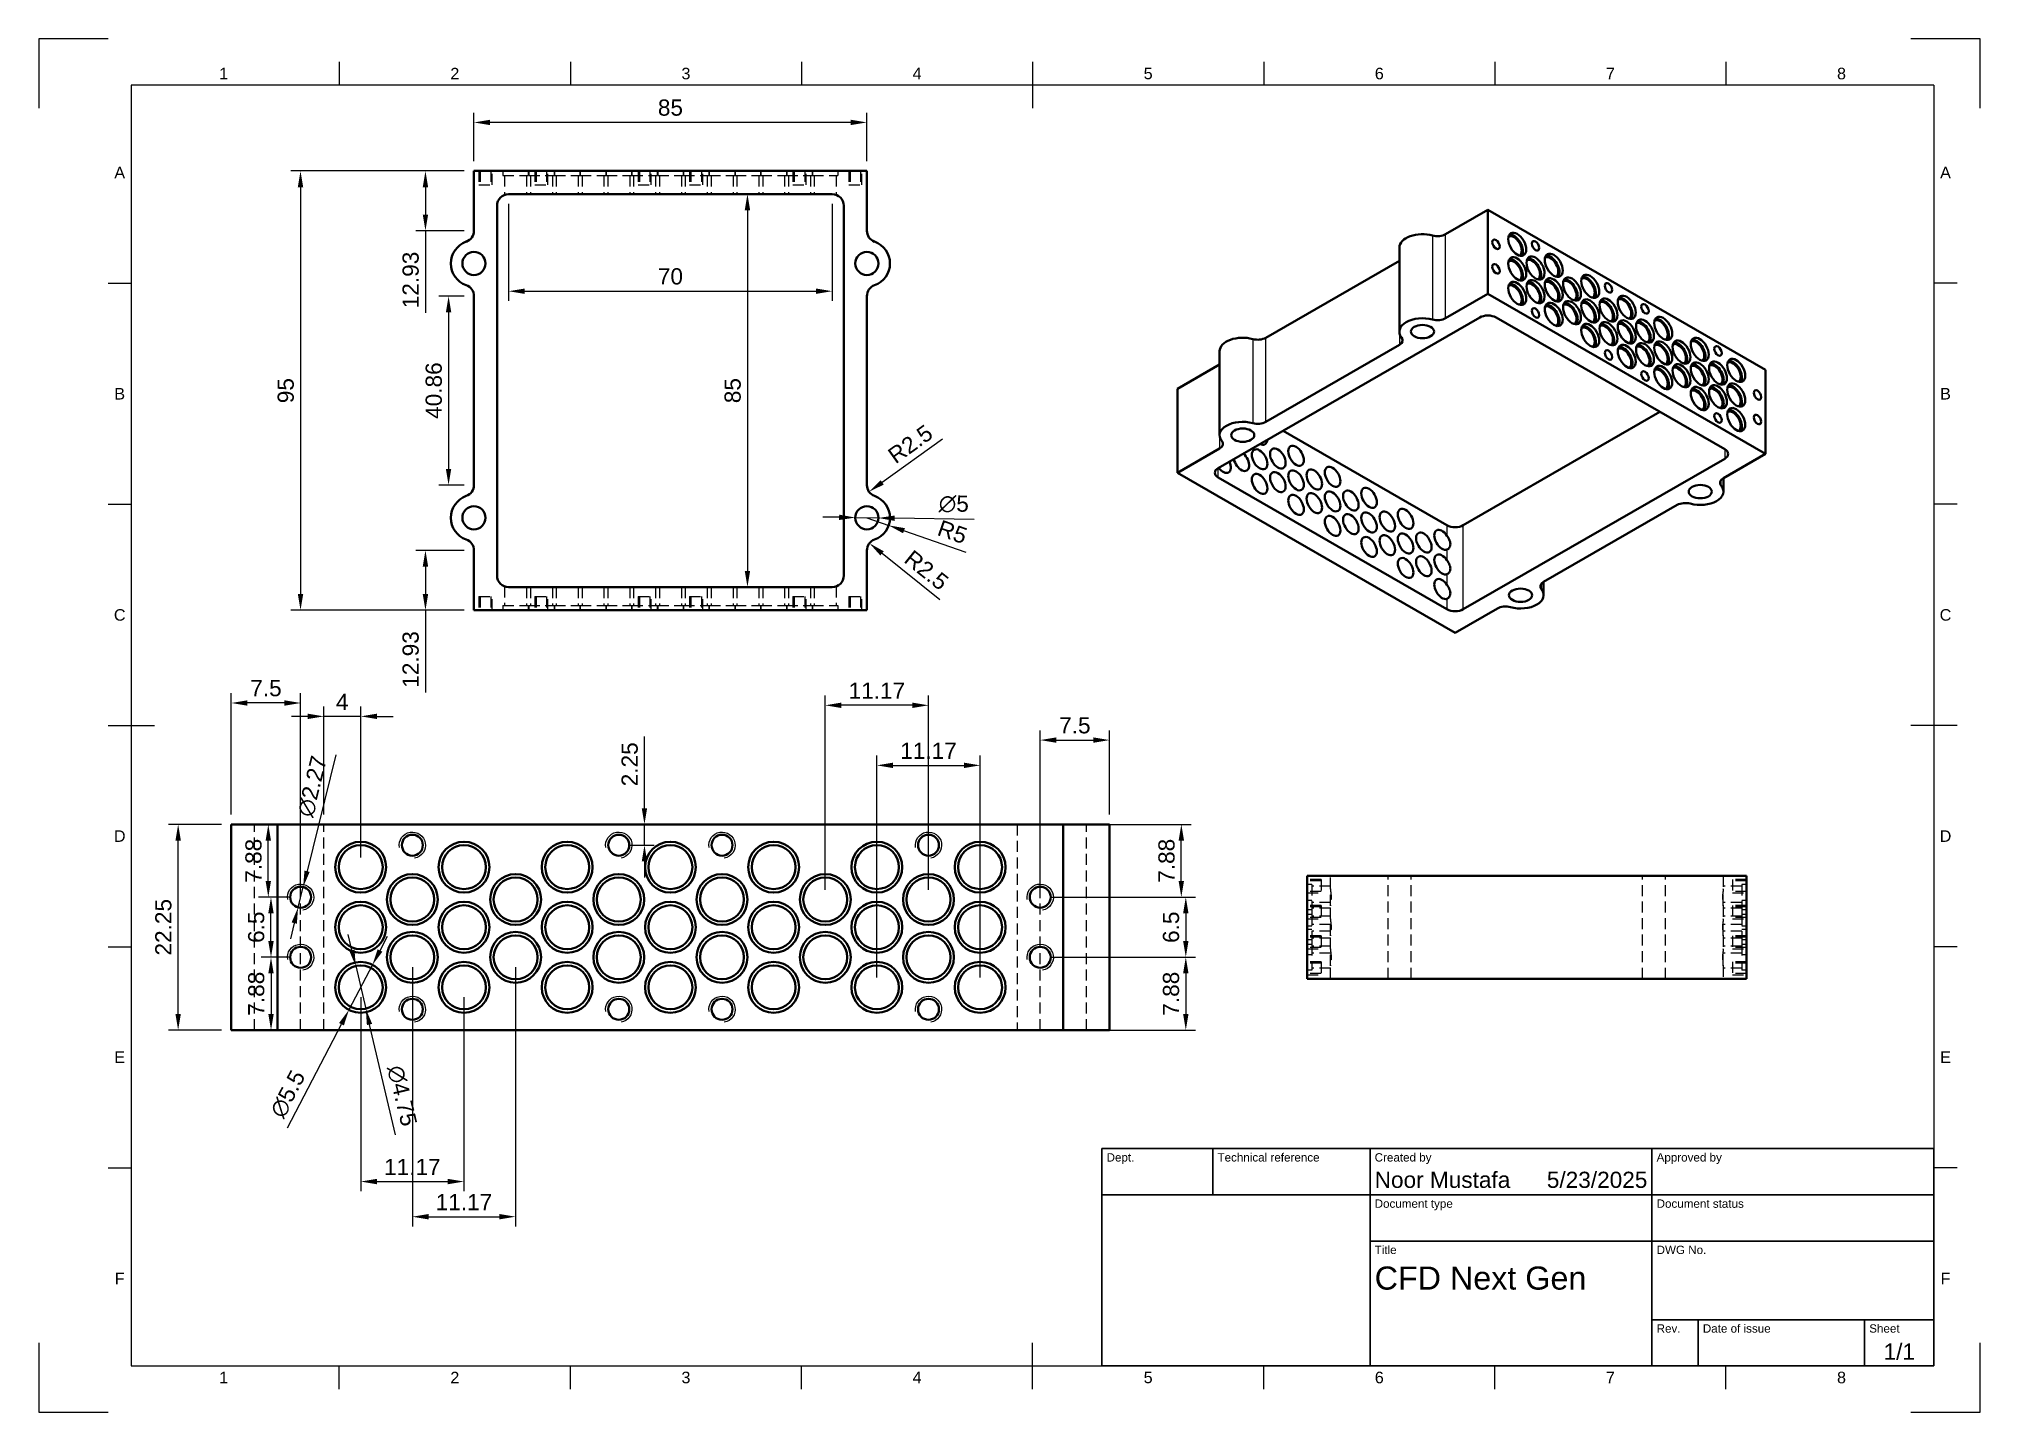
# Model space of a CAD drawing. Header units: millimetres. Extents: x 0 to 420, y 0 to 297.
import ezdxf
from ezdxf.enums import TextEntityAlignment as Align

# ---------------------------------------------------------------- set-up
doc = ezdxf.new("R2010")
doc.units = ezdxf.units.MM
doc.header["$LTSCALE"] = 0.75
doc.linetypes.add('HIDDEN2', pattern=[4.7625, 3.175, -1.5875])
for name, color, linetype, lineweight in [('BORDER', 7, 'Continuous', 25), ('FD_Dimensions', 7, 'Continuous', 25), ('Hidden', 7, 'HIDDEN2', 25), ('Hidden Narrow', 7, 'HIDDEN2', 25), ('TITLEBLOCK', 7, 'Continuous', 35), ('Visible', 7, 'Continuous', 50), ('Visible Narrow', 7, 'Continuous', 25)]:
    doc.layers.add(name, color=color, linetype=linetype, lineweight=lineweight)
doc.styles.add('FusionTitle', font='arial.ttf')
doc.styles.get("Standard").update_dxf_attribs({"font": 'arial.ttf'})
doc.dimstyles.new('Dim-ISO-25', dxfattribs={"dimtxt": 3.5, "dimasz": 3.5, "dimexe": 2.1, "dimexo": 2.1, "dimgap": 1.4, "dimtad": 1, "dimzin": 12, "dimdsep": 46, "dimtxsty": 'Standard', "dimcen": 0, "dimazin": 3, "dimtp": 0.1, "dimtm": 0.1, "dimtfac": 0.714286, "dimtmove": 0, "dimatfit": 3, "dimfxl": 1, "dimtzin": 12, "dimarcsym": 0})

msp = doc.modelspace()

# ---------------------------------------------------------------- blocks, each defined once
blk = doc.blocks.new('ISO_A3_SHEET')
at = {"layer": 'BORDER'}
for p, q in [((65, 292), (65, 287)), ((115, 292), (115, 287)), ((165, 292), (165, 287)), ((215, 292), (215, 282)), ((265, 292), (265, 287)), ((315, 292), (315, 287)), ((365, 292), (365, 287)), ((410, 287), (20, 287)), ((20, 287), (20, 10)), ((410, 287), (410, 10)), ((15, 244.16666), (20, 244.16666)), ((415, 244.16666), (410, 244.16666)), ((15, 196.33333), (20, 196.33333)), ((415, 196.33333), (410, 196.33333)), ((15, 148.5), (25, 148.5)), ((415, 148.5), (405, 148.5)), ((15, 100.66667), (20, 100.66667)), ((415, 100.66667), (410, 100.66667)), ((15, 52.83334), (20, 52.83334)), ((415, 52.83334), (410, 52.83334)), ((215, 5), (215, 15)), ((20, 10), (410, 10)), ((65, 5), (65, 10)), ((115, 5), (115, 10)), ((165, 5), (165, 10)), ((265, 5), (265, 10)), ((315, 5), (315, 10)), ((365, 5), (365, 10))]:
    blk.add_line(p, q, dxfattribs=at)
at = {"layer": 'Defpoints'}
for p, q in [((15, 297), (0, 297)), ((0, 297), (0, 282)), ((420, 297), (405, 297)), ((420, 282), (420, 297)), ((0, 15), (0, 0)), ((420, 0), (420, 15)), ((0, 0), (15, 0)), ((405, 0), (420, 0))]:
    blk.add_line(p, q, dxfattribs=at)
at = {"layer": 'BORDER', "style": 'FusionTitle'}
for s, p in [('1', (40, 289.5)), ('2', (90, 289.5)), ('3', (140, 289.5)), ('4', (190, 289.5)), ('5', (240, 289.5)), ('6', (290, 289.5)), ('7', (340, 289.5)), ('8', (390, 289.5)), ('A', (17.5, 268.08333)), ('A', (412.5, 268.08333)), ('B', (17.5, 220.25)), ('B', (412.5, 220.25)), ('C', (17.5, 172.41667)), ('C', (412.5, 172.41667)), ('D', (17.5, 124.58334)), ('D', (412.5, 124.58334)), ('E', (17.5, 76.75001)), ('E', (412.5, 76.75001)), ('F', (17.5, 28.91668)), ('F', (412.5, 28.91668)), ('1', (40, 7.5)), ('2', (90, 7.5)), ('3', (140, 7.5)), ('4', (190, 7.5)), ('5', (240, 7.5)), ('6', (290, 7.5)), ('7', (340, 7.5)), ('8', (390, 7.5))]:
    blk.add_text(s, height=2.5, dxfattribs=at).set_placement(p, align=Align.MIDDLE)
blk = doc.blocks.new('ISO_TITLEBLOCK')
at = {"layer": 'TITLEBLOCK'}
for p, q in [((0, 47), (-180, 47)), ((-180, 47), (-180, 0)), ((-156, 37), (-156, 47)), ((-122, 0), (-122, 47)), ((-61, 0), (-61, 47)), ((0, 0), (0, 47)), ((-180, 37), (0, 37)), ((-122, 27), (0, 27)), ((-61, 10), (0, 10)), ((-51, 0), (-51, 10)), ((-15, 0), (-15, 10)), ((-180, 0), (0, 0))]:
    blk.add_line(p, q, dxfattribs=at)
at = {"layer": 'TITLEBLOCK', "style": 'FusionTitle'}
for s, p in [('Dept.', (-179, 46)), ('Technical reference', (-155, 46)), ('Created by', (-121, 46)), ('Approved by', (-60, 46)), ('Document type', (-121, 36)), ('Document status', (-60, 36)), ('Title', (-121, 26)), ('DWG No.', (-60, 26)), ('Rev.', (-60, 9)), ('Date of issue', (-50, 9)), ('Sheet', (-14, 9))]:
    blk.add_text(s, height=1.8, dxfattribs=at).set_placement(p, align=Align.TOP_LEFT)
for tag, height, p in [('DEPT', 3.5, (-179, 42)), ('TECHNICAL_REFERENCE', 3.5, (-155, 42)), ('CREATED_BY', 3.5, (-121, 42)), ('APPROVED_BY', 3.5, (-60, 42)), ('DOCUMENT_TYPE', 3.5, (-121, 32)), ('DOCUMENT_STATUS', 3.5, (-60, 32)), ('TITLE_1', 5, (-121, 21.5)), ('TITLE_2', 5, (-121, 14)), ('TITLE_3', 5, (-121, 6.5)), ('DATE_OF_ISSUE', 3.5, (-50, 5))]:
    blk.add_attdef(tag, text='', height=height, dxfattribs=at).set_placement(p, align=Align.TOP_LEFT)
for tag, p in [('CREATED_DATE', (-62, 42)), ('APPROVED_DATE', (-0.99, 42))]:
    blk.add_attdef(tag, text='', height=3.5, dxfattribs=at).set_placement(p, align=Align.TOP_RIGHT)
for tag, height, p in [('DRAWING_NUMBER', 5, (-30.5, 19.75)), ('REV', 3.5, (-56, 4.85)), ('SHEET', 3.5, (-7.5, 4.85))]:
    blk.add_attdef(tag, text='', height=height, dxfattribs=at).set_placement(p, align=Align.TOP_CENTER)
blk = doc.blocks.new('*D36')
at = {"layer": 'Defpoints', "color": 0, "transparency": 16777216}
for p in [(68.548421, 96.491523), (70.737837, 87.247256)]:
    blk.add_point(p, dxfattribs=at)
at = {"layer": 'FD_Dimensions', "color": 0, "lineweight": -2, "transparency": 16777216}
for p, q in [((67.741794, 99.897305), (66.935167, 103.303087)), ((68.548421, 96.491523), (70.737837, 87.247256)), ((77.190044, 60.00441), (71.544464, 83.841474))]:
    blk.add_line(p, q, dxfattribs=at)
at = {"layer": 'FD_Dimensions', "color": 0, "transparency": 16777216}
for points in [[(68.309425, 100.031743), (67.174164, 99.762867), (68.548421, 96.491523)], [(72.112094, 83.975912), (70.976833, 83.707036), (70.737837, 87.247256)]]:
    blk.add_solid(points, dxfattribs=at)
at = {"layer": 'FD_Dimensions', "color": 0, "transparency": 16777216, "insert": (78.574403, 68.412624), "char_height": 3.5, "attachment_point": 5, "rotation": 283.3244447}
blk.add_mtext('∅4.75', dxfattribs=at)
blk = doc.blocks.new('*D37')
at = {"layer": 'Defpoints', "color": 0, "transparency": 16777216}
for p in [(72.191034, 96.743626), (67.095224, 86.995153)]:
    blk.add_point(p, dxfattribs=at)
at = {"layer": 'FD_Dimensions', "color": 0, "lineweight": -2, "transparency": 16777216}
for p, q in [((73.812428, 99.845412), (75.433823, 102.947199)), ((72.191034, 96.743626), (67.095224, 86.995153)), ((53.773017, 61.509283), (65.47383, 83.893367))]:
    blk.add_line(p, q, dxfattribs=at)
at = {"layer": 'FD_Dimensions', "color": 0, "transparency": 16777216}
for points in [[(73.295464, 100.115645), (74.329393, 99.57518), (72.191034, 96.743626)], [(64.956865, 84.163599), (65.990794, 83.623134), (67.095224, 86.995153)]]:
    blk.add_solid(points, dxfattribs=at)
at = {"layer": 'FD_Dimensions', "color": 0, "transparency": 16777216, "insert": (53.874496, 68.794298), "char_height": 3.5, "attachment_point": 5, "rotation": 62.4026522}
blk.add_mtext('∅5.5', dxfattribs=at)
blk = doc.blocks.new('*D38')
at = {"layer": 'Defpoints', "color": 0, "transparency": 16777216}
for p in [(69.643129, 91.869389), (91.976462, 91.869389), (91.976462, 49.869389)]:
    blk.add_point(p, dxfattribs=at)
at = {"layer": 'FD_Dimensions', "color": 0, "lineweight": -2, "transparency": 16777216}
for p, q in [((69.643129, 89.769389), (69.643129, 47.769389)), ((91.976462, 89.769389), (91.976462, 47.769389)), ((73.143129, 49.869389), (88.476462, 49.869389))]:
    blk.add_line(p, q, dxfattribs=at)
at = {"layer": 'FD_Dimensions', "color": 0, "transparency": 16777216}
for points in [[(73.143129, 50.452723), (73.143129, 49.286056), (69.643129, 49.869389)], [(88.476462, 50.452723), (88.476462, 49.286056), (91.976462, 49.869389)]]:
    blk.add_solid(points, dxfattribs=at)
at = {"layer": 'FD_Dimensions', "color": 0, "transparency": 16777216, "insert": (80.809796, 53.026552), "char_height": 3.5, "attachment_point": 5}
blk.add_mtext('11.17', dxfattribs=at)
blk = doc.blocks.new('*D39')
at = {"layer": 'Defpoints', "color": 0, "transparency": 16777216}
for p in [(80.809796, 98.369389), (103.142996, 98.369389), (103.142996, 42.269369)]:
    blk.add_point(p, dxfattribs=at)
at = {"layer": 'FD_Dimensions', "color": 0, "lineweight": -2, "transparency": 16777216}
for p, q in [((80.809796, 96.269389), (80.809796, 40.169369)), ((103.142996, 96.269389), (103.142996, 40.169369)), ((84.309796, 42.269369), (99.642996, 42.269369))]:
    blk.add_line(p, q, dxfattribs=at)
at = {"layer": 'FD_Dimensions', "color": 0, "transparency": 16777216}
for points in [[(84.309796, 42.852702), (84.309796, 41.686036), (80.809796, 42.269369)], [(99.642996, 42.852702), (99.642996, 41.686036), (103.142996, 42.269369)]]:
    blk.add_solid(points, dxfattribs=at)
at = {"layer": 'FD_Dimensions', "color": 0, "transparency": 16777216, "insert": (91.976396, 45.426531), "char_height": 3.5, "attachment_point": 5}
blk.add_mtext('11.17', dxfattribs=at)
blk = doc.blocks.new('*D40')
at = {"layer": 'Defpoints', "color": 0, "transparency": 16777216}
for p in [(94.143129, 241.35131), (88.643129, 200.493445), (94.143129, 200.493445)]:
    blk.add_point(p, dxfattribs=at)
at = {"layer": 'FD_Dimensions', "color": 0, "lineweight": -2, "transparency": 16777216}
for p, q in [((92.043129, 241.35131), (86.543129, 241.35131)), ((88.643129, 237.85131), (88.643129, 203.993445)), ((92.043129, 200.493445), (86.543129, 200.493445))]:
    blk.add_line(p, q, dxfattribs=at)
at = {"layer": 'FD_Dimensions', "color": 0, "transparency": 16777216}
for points in [[(88.059796, 237.85131), (89.226462, 237.85131), (88.643129, 241.35131)], [(88.059796, 203.993445), (89.226462, 203.993445), (88.643129, 200.493445)]]:
    blk.add_solid(points, dxfattribs=at)
at = {"layer": 'FD_Dimensions', "color": 0, "transparency": 16777216, "insert": (85.456124, 220.922378), "char_height": 3.5, "attachment_point": 5, "rotation": 90}
blk.add_mtext('40.86', dxfattribs=at)
blk = doc.blocks.new('*D41')
at = {"layer": 'Defpoints', "color": 0, "transparency": 16777216}
for p in [(94.143129, 268.422378), (83.643129, 255.493445), (94.143129, 255.493445)]:
    blk.add_point(p, dxfattribs=at)
at = {"layer": 'FD_Dimensions', "color": 0, "lineweight": -2, "transparency": 16777216}
for p, q in [((92.043129, 268.422378), (81.543129, 268.422378)), ((83.643129, 264.922378), (83.643129, 258.993445)), ((92.043129, 255.493445), (81.543129, 255.493445)), ((83.643129, 255.493445), (83.643129, 237.712204))]:
    blk.add_line(p, q, dxfattribs=at)
at = {"layer": 'FD_Dimensions', "color": 0, "transparency": 16777216}
for points in [[(83.059796, 264.922378), (84.226462, 264.922378), (83.643129, 268.422378)], [(83.059796, 258.993445), (84.226462, 258.993445), (83.643129, 255.493445)]]:
    blk.add_solid(points, dxfattribs=at)
at = {"layer": 'FD_Dimensions', "color": 0, "transparency": 16777216, "insert": (80.45493, 244.852825), "char_height": 3.5, "attachment_point": 5, "rotation": 90}
blk.add_mtext('12.93', dxfattribs=at)
blk = doc.blocks.new('*D42')
at = {"layer": 'Defpoints', "color": 0, "transparency": 16777216}
for p in [(94.143129, 186.35131), (83.643129, 173.422378), (94.143129, 173.422378)]:
    blk.add_point(p, dxfattribs=at)
at = {"layer": 'FD_Dimensions', "color": 0, "lineweight": -2, "transparency": 16777216}
for p, q in [((92.043129, 186.35131), (81.543129, 186.35131)), ((83.643129, 182.85131), (83.643129, 176.922378)), ((92.043129, 173.422378), (81.543129, 173.422378)), ((83.643129, 173.422378), (83.643129, 155.641136))]:
    blk.add_line(p, q, dxfattribs=at)
at = {"layer": 'FD_Dimensions', "color": 0, "transparency": 16777216}
for points in [[(83.059796, 182.85131), (84.226462, 182.85131), (83.643129, 186.35131)], [(83.059796, 176.922378), (84.226462, 176.922378), (83.643129, 173.422378)]]:
    blk.add_solid(points, dxfattribs=at)
at = {"layer": 'FD_Dimensions', "color": 0, "transparency": 16777216, "insert": (80.45493, 162.781757), "char_height": 3.5, "attachment_point": 5, "rotation": 90}
blk.add_mtext('12.93', dxfattribs=at)
blk = doc.blocks.new('*D43')
at = {"layer": 'Defpoints', "color": 0, "transparency": 16777216}
for p in [(176.643468, 193.463554), (181.64279, 193.381202)]:
    blk.add_point(p, dxfattribs=at)
at = {"layer": 'FD_Dimensions', "color": 0, "lineweight": -2, "transparency": 16777216}
for p, q in [((173.143943, 193.5212), (169.644418, 193.578847)), ((176.643468, 193.463554), (181.64279, 193.381202)), ((202.366265, 193.03983), (185.142315, 193.323555))]:
    blk.add_line(p, q, dxfattribs=at)
at = {"layer": 'FD_Dimensions', "color": 0, "transparency": 16777216}
for points in [[(173.153551, 194.104455), (173.134335, 192.937946), (176.643468, 193.463554)], [(185.151923, 193.906809), (185.132707, 192.740301), (181.64279, 193.381202)]]:
    blk.add_solid(points, dxfattribs=at)
at = {"layer": 'FD_Dimensions', "color": 0, "transparency": 16777216, "insert": (197.956684, 196.397804), "char_height": 3.5, "attachment_point": 5, "rotation": 359.0562955}
blk.add_mtext('∅5', dxfattribs=at)
blk = doc.blocks.new('*D44')
at = {"layer": 'Defpoints', "color": 0, "transparency": 16777216}
for p in [(179.143129, 193.422378), (183.864921, 191.777787)]:
    blk.add_point(p, dxfattribs=at)
at = {"layer": 'FD_Dimensions', "color": 0, "lineweight": -2, "transparency": 16777216}
for p, q in [((179.143129, 193.422378), (183.864921, 191.777787)), ((200.602582, 185.948094), (187.170176, 190.626574))]:
    blk.add_line(p, q, dxfattribs=at)
at = {"layer": 'FD_Dimensions', "color": 0, "transparency": 16777216}
blk.add_solid([(187.362045, 191.177449), (186.978307, 190.075698), (183.864921, 191.777787)], dxfattribs=at)
at = {"layer": 'FD_Dimensions', "color": 0, "transparency": 16777216, "insert": (197.649042, 190.344005), "char_height": 3.5, "attachment_point": 5, "rotation": 340.79687519}
blk.add_mtext('R5', dxfattribs=at)
blk = doc.blocks.new('*D45')
at = {"layer": 'Defpoints', "color": 0, "transparency": 16777216}
for p in [(183.675998, 201.948589), (181.643129, 200.493445)]:
    blk.add_point(p, dxfattribs=at)
at = {"layer": 'FD_Dimensions', "color": 0, "lineweight": -2, "transparency": 16777216}
blk.add_line((195.505633, 210.416333), (182.456277, 201.075503), dxfattribs=at)
at = {"layer": 'FD_Dimensions', "color": 0, "transparency": 16777216}
blk.add_solid([(182.116743, 201.549839), (182.79581, 200.601167), (179.61026, 199.038302)], dxfattribs=at)
at = {"layer": 'FD_Dimensions', "color": 0, "transparency": 16777216, "insert": (188.548943, 209.356025), "char_height": 3.5, "attachment_point": 5, "rotation": 35.59535106}
blk.add_mtext('R2.5', dxfattribs=at)
blk = doc.blocks.new('*D46')
at = {"layer": 'Defpoints', "color": 0, "transparency": 16777216}
for p in [(181.643129, 186.35131), (183.592551, 184.786141)]:
    blk.add_point(p, dxfattribs=at)
at = {"layer": 'FD_Dimensions', "color": 0, "lineweight": -2, "transparency": 16777216}
blk.add_line((194.93659, 175.678137), (182.422898, 185.725242), dxfattribs=at)
at = {"layer": 'FD_Dimensions', "color": 0, "transparency": 16777216}
blk.add_solid([(182.788104, 186.180107), (182.057692, 185.270377), (179.693707, 187.916479)], dxfattribs=at)
at = {"layer": 'FD_Dimensions', "color": 0, "transparency": 16777216, "insert": (192.03962, 182.091198), "char_height": 3.5, "attachment_point": 5, "rotation": 321.23940037}
blk.add_mtext('R2.5', dxfattribs=at)
blk = doc.blocks.new('*D47')
at = {"layer": 'Defpoints', "color": 0, "transparency": 16777216}
for p in [(101.643129, 263.422378), (171.643129, 263.422378), (171.643129, 242.422378)]:
    blk.add_point(p, dxfattribs=at)
at = {"layer": 'FD_Dimensions', "color": 0, "lineweight": -2, "transparency": 16777216}
for p, q in [((101.643129, 261.322378), (101.643129, 240.322378)), ((171.643129, 261.322378), (171.643129, 240.322378)), ((105.143129, 242.422378), (168.143129, 242.422378))]:
    blk.add_line(p, q, dxfattribs=at)
at = {"layer": 'FD_Dimensions', "color": 0, "transparency": 16777216}
for points in [[(105.143129, 243.005711), (105.143129, 241.839044), (101.643129, 242.422378)], [(168.143129, 243.005711), (168.143129, 241.839044), (171.643129, 242.422378)]]:
    blk.add_solid(points, dxfattribs=at)
at = {"layer": 'FD_Dimensions', "color": 0, "transparency": 16777216, "insert": (136.643129, 245.609383), "char_height": 3.5, "attachment_point": 5}
blk.add_mtext('70', dxfattribs=at)
blk = doc.blocks.new('*D48')
at = {"layer": 'Defpoints', "color": 0, "transparency": 16777216}
for p in [(153.305331, 263.422378), (153.305331, 178.422378), (153.305331, 178.422378)]:
    blk.add_point(p, dxfattribs=at)
at = {"layer": 'FD_Dimensions', "color": 0, "lineweight": -2, "transparency": 16777216}
blk.add_line((153.305331, 259.922378), (153.305331, 181.922378), dxfattribs=at)
at = {"layer": 'FD_Dimensions', "color": 0, "transparency": 16777216}
for points in [[(152.721997, 259.922378), (153.888664, 259.922378), (153.305331, 263.422378)], [(152.721997, 181.922378), (153.888664, 181.922378), (153.305331, 178.422378)]]:
    blk.add_solid(points, dxfattribs=at)
at = {"layer": 'FD_Dimensions', "color": 0, "transparency": 16777216, "insert": (150.118325, 220.922378), "char_height": 3.5, "attachment_point": 5, "rotation": 90}
blk.add_mtext('85', dxfattribs=at)
blk = doc.blocks.new('*D49')
at = {"layer": 'Defpoints', "color": 0, "transparency": 16777216}
for p in [(94.143129, 278.922378), (94.143129, 268.422378), (179.143129, 268.422378)]:
    blk.add_point(p, dxfattribs=at)
at = {"layer": 'FD_Dimensions', "color": 0, "lineweight": -2, "transparency": 16777216}
for p, q in [((94.143129, 270.522378), (94.143129, 281.022378)), ((175.643129, 278.922378), (97.643129, 278.922378)), ((179.143129, 270.522378), (179.143129, 281.022378))]:
    blk.add_line(p, q, dxfattribs=at)
at = {"layer": 'FD_Dimensions', "color": 0, "transparency": 16777216}
for points in [[(97.643129, 279.505711), (97.643129, 278.339044), (94.143129, 278.922378)], [(175.643129, 279.505711), (175.643129, 278.339044), (179.143129, 278.922378)]]:
    blk.add_solid(points, dxfattribs=at)
at = {"layer": 'FD_Dimensions', "color": 0, "transparency": 16777216, "insert": (136.643129, 282.109383), "char_height": 3.5, "attachment_point": 5}
blk.add_mtext('85', dxfattribs=at)
blk = doc.blocks.new('*D50')
at = {"layer": 'Defpoints', "color": 0, "transparency": 16777216}
for p in [(94.143129, 268.422378), (56.615218, 173.422378), (94.143129, 173.422378)]:
    blk.add_point(p, dxfattribs=at)
at = {"layer": 'FD_Dimensions', "color": 0, "lineweight": -2, "transparency": 16777216}
for p, q in [((92.043129, 268.422378), (54.515218, 268.422378)), ((56.615218, 264.922378), (56.615218, 176.922378)), ((92.043129, 173.422378), (54.515218, 173.422378))]:
    blk.add_line(p, q, dxfattribs=at)
at = {"layer": 'FD_Dimensions', "color": 0, "transparency": 16777216}
for points in [[(56.031885, 264.922378), (57.198551, 264.922378), (56.615218, 268.422378)], [(56.031885, 176.922378), (57.198551, 176.922378), (56.615218, 173.422378)]]:
    blk.add_solid(points, dxfattribs=at)
at = {"layer": 'FD_Dimensions', "color": 0, "transparency": 16777216, "insert": (53.428212, 220.922378), "char_height": 3.5, "attachment_point": 5, "rotation": 90}
blk.add_mtext('95', dxfattribs=at)
blk = doc.blocks.new('*D51')
at = {"layer": 'Defpoints', "color": 0, "transparency": 16777216}
for p in [(30.143129, 127.119389), (41.643129, 127.119389), (41.643129, 82.619389)]:
    blk.add_point(p, dxfattribs=at)
at = {"layer": 'FD_Dimensions', "color": 0, "lineweight": -2, "transparency": 16777216}
for p, q in [((39.543129, 127.119389), (28.043129, 127.119389)), ((30.143129, 86.119389), (30.143129, 123.619389)), ((39.543129, 82.619389), (28.043129, 82.619389))]:
    blk.add_line(p, q, dxfattribs=at)
at = {"layer": 'FD_Dimensions', "color": 0, "transparency": 16777216}
for points in [[(29.559796, 123.619389), (30.726462, 123.619389), (30.143129, 127.119389)], [(29.559796, 86.119389), (30.726462, 86.119389), (30.143129, 82.619389)]]:
    blk.add_solid(points, dxfattribs=at)
at = {"layer": 'FD_Dimensions', "color": 0, "transparency": 16777216, "insert": (26.956124, 104.869389), "char_height": 3.5, "attachment_point": 5, "rotation": 90}
blk.add_mtext('22.25', dxfattribs=at)
blk = doc.blocks.new('*D52')
at = {"layer": 'Defpoints', "color": 0, "transparency": 16777216}
for p in [(57.189287, 113.573491), (56.096971, 109.165288)]:
    blk.add_point(p, dxfattribs=at)
at = {"layer": 'FD_Dimensions', "color": 0, "lineweight": -2, "transparency": 16777216}
for p, q in [((64.27292, 142.160515), (58.0311, 116.970747)), ((56.096971, 109.165288), (57.189287, 113.573491)), ((55.255158, 105.768032), (54.413345, 102.370775))]:
    blk.add_line(p, q, dxfattribs=at)
at = {"layer": 'FD_Dimensions', "color": 0, "transparency": 16777216}
for points in [[(57.464891, 117.111049), (58.597309, 116.830445), (57.189287, 113.573491)], [(54.688949, 105.908334), (55.821367, 105.62773), (56.096971, 109.165288)]]:
    blk.add_solid(points, dxfattribs=at)
at = {"layer": 'FD_Dimensions', "color": 0, "transparency": 16777216, "insert": (59.196467, 135.331327), "char_height": 3.5, "attachment_point": 5, "rotation": 76.08288928}
blk.add_mtext('∅2.27', dxfattribs=at)
blk = doc.blocks.new('*D53')
at = {"layer": 'Defpoints', "color": 0, "transparency": 16777216}
for p in [(49.646544, 127.119389), (51.643129, 127.119389), (56.643129, 111.369389)]:
    blk.add_point(p, dxfattribs=at)
at = {"layer": 'FD_Dimensions', "color": 0, "lineweight": -2, "transparency": 16777216}
for p, q in [((49.543129, 127.119389), (47.546544, 127.119389)), ((49.646544, 114.869389), (49.646544, 123.619389)), ((54.543129, 111.369389), (47.546544, 111.369389))]:
    blk.add_line(p, q, dxfattribs=at)
at = {"layer": 'FD_Dimensions', "color": 0, "transparency": 16777216}
for points in [[(49.063211, 123.619389), (50.229877, 123.619389), (49.646544, 127.119389)], [(49.063211, 114.869389), (50.229877, 114.869389), (49.646544, 111.369389)]]:
    blk.add_solid(points, dxfattribs=at)
at = {"layer": 'FD_Dimensions', "color": 0, "transparency": 16777216, "insert": (46.459539, 119.244389), "char_height": 3.5, "attachment_point": 5, "rotation": 90}
blk.add_mtext('7.88', dxfattribs=at)
blk = doc.blocks.new('*D54')
at = {"layer": 'Defpoints', "color": 0, "transparency": 16777216}
for p in [(50.227115, 111.369389), (56.643129, 111.369389), (56.643129, 98.369389)]:
    blk.add_point(p, dxfattribs=at)
at = {"layer": 'FD_Dimensions', "color": 0, "lineweight": -2, "transparency": 16777216}
for p, q in [((54.543129, 111.369389), (48.127115, 111.369389)), ((50.227115, 101.869389), (50.227115, 107.869389)), ((54.543129, 98.369389), (48.127115, 98.369389))]:
    blk.add_line(p, q, dxfattribs=at)
at = {"layer": 'FD_Dimensions', "color": 0, "transparency": 16777216}
for points in [[(49.643782, 107.869389), (50.810449, 107.869389), (50.227115, 111.369389)], [(49.643782, 101.869389), (50.810449, 101.869389), (50.227115, 98.369389)]]:
    blk.add_solid(points, dxfattribs=at)
at = {"layer": 'FD_Dimensions', "color": 0, "transparency": 16777216, "insert": (47.04011, 104.869389), "char_height": 3.5, "attachment_point": 5, "rotation": 90}
blk.add_mtext('6.5', dxfattribs=at)
blk = doc.blocks.new('*D55')
at = {"layer": 'Defpoints', "color": 0, "transparency": 16777216}
for p in [(56.643129, 98.369389), (50.232005, 82.619389), (56.643129, 82.619389)]:
    blk.add_point(p, dxfattribs=at)
at = {"layer": 'FD_Dimensions', "color": 0, "lineweight": -2, "transparency": 16777216}
for p, q in [((54.543129, 98.369389), (48.132005, 98.369389)), ((50.232005, 94.869389), (50.232005, 86.119389)), ((54.543129, 82.619389), (48.132005, 82.619389))]:
    blk.add_line(p, q, dxfattribs=at)
at = {"layer": 'FD_Dimensions', "color": 0, "transparency": 16777216}
for points in [[(49.648672, 94.869389), (50.815338, 94.869389), (50.232005, 98.369389)], [(49.648672, 86.119389), (50.815338, 86.119389), (50.232005, 82.619389)]]:
    blk.add_solid(points, dxfattribs=at)
at = {"layer": 'FD_Dimensions', "color": 0, "transparency": 16777216, "insert": (47.044999, 90.494389), "char_height": 3.5, "attachment_point": 5, "rotation": 90}
blk.add_mtext('7.88', dxfattribs=at)
blk = doc.blocks.new('*D56')
at = {"layer": 'Defpoints', "color": 0, "transparency": 16777216}
for p in [(203.643129, 139.880703), (181.309796, 91.869389), (203.643129, 91.869389)]:
    blk.add_point(p, dxfattribs=at)
at = {"layer": 'FD_Dimensions', "color": 0, "lineweight": -2, "transparency": 16777216}
for p, q in [((181.309796, 93.969389), (181.309796, 141.980703)), ((184.809796, 139.880703), (200.143129, 139.880703)), ((203.643129, 93.969389), (203.643129, 141.980703))]:
    blk.add_line(p, q, dxfattribs=at)
at = {"layer": 'FD_Dimensions', "color": 0, "transparency": 16777216}
for points in [[(184.809796, 140.464036), (184.809796, 139.29737), (181.309796, 139.880703)], [(200.143129, 140.464036), (200.143129, 139.29737), (203.643129, 139.880703)]]:
    blk.add_solid(points, dxfattribs=at)
at = {"layer": 'FD_Dimensions', "color": 0, "transparency": 16777216, "insert": (192.476462, 143.037865), "char_height": 3.5, "attachment_point": 5}
blk.add_mtext('11.17', dxfattribs=at)
blk = doc.blocks.new('*D57')
at = {"layer": 'Defpoints', "color": 0, "transparency": 16777216}
for p in [(170.142596, 152.869389), (170.142596, 110.869389), (192.475796, 110.869389)]:
    blk.add_point(p, dxfattribs=at)
at = {"layer": 'FD_Dimensions', "color": 0, "lineweight": -2, "transparency": 16777216}
for p, q in [((170.142596, 112.969389), (170.142596, 154.969389)), ((188.975796, 152.869389), (173.642596, 152.869389)), ((192.475796, 112.969389), (192.475796, 154.969389))]:
    blk.add_line(p, q, dxfattribs=at)
at = {"layer": 'FD_Dimensions', "color": 0, "transparency": 16777216}
for points in [[(173.642596, 153.452723), (173.642596, 152.286056), (170.142596, 152.869389)], [(188.975796, 153.452723), (188.975796, 152.286056), (192.475796, 152.869389)]]:
    blk.add_solid(points, dxfattribs=at)
at = {"layer": 'FD_Dimensions', "color": 0, "transparency": 16777216, "insert": (181.309196, 156.026552), "char_height": 3.5, "attachment_point": 5}
blk.add_mtext('11.17', dxfattribs=at)
blk = doc.blocks.new('*D58')
at = {"layer": 'Defpoints', "color": 0, "transparency": 16777216}
for p in [(216.643129, 111.369389), (216.643129, 98.369389), (248.143129, 98.369389)]:
    blk.add_point(p, dxfattribs=at)
at = {"layer": 'FD_Dimensions', "color": 0, "lineweight": -2, "transparency": 16777216}
for p, q in [((218.743129, 111.369389), (250.243129, 111.369389)), ((248.143129, 107.869389), (248.143129, 101.869389)), ((218.743129, 98.369389), (250.243129, 98.369389))]:
    blk.add_line(p, q, dxfattribs=at)
at = {"layer": 'FD_Dimensions', "color": 0, "transparency": 16777216}
for points in [[(247.559796, 107.869389), (248.726462, 107.869389), (248.143129, 111.369389)], [(247.559796, 101.869389), (248.726462, 101.869389), (248.143129, 98.369389)]]:
    blk.add_solid(points, dxfattribs=at)
at = {"layer": 'FD_Dimensions', "color": 0, "transparency": 16777216, "insert": (244.956124, 104.869389), "char_height": 3.5, "attachment_point": 5, "rotation": 90}
blk.add_mtext('6.5', dxfattribs=at)
blk = doc.blocks.new('*D59')
at = {"layer": 'Defpoints', "color": 0, "transparency": 16777216}
for p in [(221.643129, 127.119389), (247.171871, 127.119389), (216.643129, 111.369389)]:
    blk.add_point(p, dxfattribs=at)
at = {"layer": 'FD_Dimensions', "color": 0, "lineweight": -2, "transparency": 16777216}
for p, q in [((223.743129, 127.119389), (249.271871, 127.119389)), ((247.171871, 114.869389), (247.171871, 123.619389)), ((218.743129, 111.369389), (249.271871, 111.369389))]:
    blk.add_line(p, q, dxfattribs=at)
at = {"layer": 'FD_Dimensions', "color": 0, "transparency": 16777216}
for points in [[(246.588537, 123.619389), (247.755204, 123.619389), (247.171871, 127.119389)], [(246.588537, 114.869389), (247.755204, 114.869389), (247.171871, 111.369389)]]:
    blk.add_solid(points, dxfattribs=at)
at = {"layer": 'FD_Dimensions', "color": 0, "transparency": 16777216, "insert": (243.984865, 119.244389), "char_height": 3.5, "attachment_point": 5, "rotation": 90}
blk.add_mtext('7.88', dxfattribs=at)
blk = doc.blocks.new('*D60')
at = {"layer": 'Defpoints', "color": 0, "transparency": 16777216}
for p in [(216.643129, 98.369389), (216.643129, 82.619389), (248.143129, 82.619389)]:
    blk.add_point(p, dxfattribs=at)
at = {"layer": 'FD_Dimensions', "color": 0, "lineweight": -2, "transparency": 16777216}
for p, q in [((218.743129, 98.369389), (250.243129, 98.369389)), ((248.143129, 94.869389), (248.143129, 86.119389)), ((218.743129, 82.619389), (250.243129, 82.619389))]:
    blk.add_line(p, q, dxfattribs=at)
at = {"layer": 'FD_Dimensions', "color": 0, "transparency": 16777216}
for points in [[(247.559796, 94.869389), (248.726462, 94.869389), (248.143129, 98.369389)], [(247.559796, 86.119389), (248.726462, 86.119389), (248.143129, 82.619389)]]:
    blk.add_solid(points, dxfattribs=at)
at = {"layer": 'FD_Dimensions', "color": 0, "transparency": 16777216, "insert": (244.956124, 90.494389), "char_height": 3.5, "attachment_point": 5, "rotation": 90}
blk.add_mtext('7.88', dxfattribs=at)
blk = doc.blocks.new('*D61')
at = {"layer": 'Defpoints', "color": 0, "transparency": 16777216}
for p in [(41.643129, 153.369389), (41.643129, 127.119389), (56.643129, 111.369389)]:
    blk.add_point(p, dxfattribs=at)
at = {"layer": 'FD_Dimensions', "color": 0, "lineweight": -2, "transparency": 16777216}
for p, q in [((41.643129, 129.219389), (41.643129, 155.469389)), ((56.643129, 113.469389), (56.643129, 155.469389)), ((53.143129, 153.369389), (45.143129, 153.369389))]:
    blk.add_line(p, q, dxfattribs=at)
at = {"layer": 'FD_Dimensions', "color": 0, "transparency": 16777216}
for points in [[(45.143129, 153.952723), (45.143129, 152.786056), (41.643129, 153.369389)], [(53.143129, 153.952723), (53.143129, 152.786056), (56.643129, 153.369389)]]:
    blk.add_solid(points, dxfattribs=at)
at = {"layer": 'FD_Dimensions', "color": 0, "transparency": 16777216, "insert": (49.143129, 156.549233), "char_height": 3.5, "attachment_point": 5}
blk.add_mtext('7.5', dxfattribs=at)
blk = doc.blocks.new('*D62')
at = {"layer": 'Defpoints', "color": 0, "transparency": 16777216}
for p in [(231.643129, 145.346369), (231.643129, 127.119389), (216.643129, 111.369389)]:
    blk.add_point(p, dxfattribs=at)
at = {"layer": 'FD_Dimensions', "color": 0, "lineweight": -2, "transparency": 16777216}
for p, q in [((216.643129, 113.469389), (216.643129, 147.446369)), ((231.643129, 129.219389), (231.643129, 147.446369)), ((220.143129, 145.346369), (228.143129, 145.346369))]:
    blk.add_line(p, q, dxfattribs=at)
at = {"layer": 'FD_Dimensions', "color": 0, "transparency": 16777216}
for points in [[(220.143129, 145.929702), (220.143129, 144.763035), (216.643129, 145.346369)], [(228.143129, 145.929702), (228.143129, 144.763035), (231.643129, 145.346369)]]:
    blk.add_solid(points, dxfattribs=at)
at = {"layer": 'FD_Dimensions', "color": 0, "transparency": 16777216, "insert": (224.143129, 148.526212), "char_height": 3.5, "attachment_point": 5}
blk.add_mtext('7.5', dxfattribs=at)
blk = doc.blocks.new('*D63')
at = {"layer": 'Defpoints', "color": 0, "transparency": 16777216}
for p in [(131.026714, 127.119389), (131.026714, 127.119389), (125.476196, 122.619389)]:
    blk.add_point(p, dxfattribs=at)
at = {"layer": 'FD_Dimensions', "color": 0, "lineweight": -2, "transparency": 16777216}
for p, q in [((131.026714, 130.619389), (131.026714, 146.096743)), ((131.026714, 122.619389), (131.026714, 127.119389)), ((127.576196, 122.619389), (133.126714, 122.619389)), ((131.026714, 119.119389), (131.026714, 115.619389))]:
    blk.add_line(p, q, dxfattribs=at)
at = {"layer": 'FD_Dimensions', "color": 0, "transparency": 16777216}
for points in [[(130.44338, 130.619389), (131.610047, 130.619389), (131.026714, 127.119389)], [(130.44338, 119.119389), (131.610047, 119.119389), (131.026714, 122.619389)]]:
    blk.add_solid(points, dxfattribs=at)
at = {"layer": 'FD_Dimensions', "color": 0, "transparency": 16777216, "insert": (127.839708, 140.108066), "char_height": 3.5, "attachment_point": 5, "rotation": 90}
blk.add_mtext('2.25', dxfattribs=at)
blk = doc.blocks.new('*D64')
at = {"layer": 'Defpoints', "color": 0, "transparency": 16777216}
for p in [(61.643129, 150.476781), (61.643129, 127.119389), (69.643129, 117.869389)]:
    blk.add_point(p, dxfattribs=at)
at = {"layer": 'FD_Dimensions', "color": 0, "lineweight": -2, "transparency": 16777216}
for p, q in [((61.643129, 129.219389), (61.643129, 152.576781)), ((69.643129, 119.969389), (69.643129, 152.576781)), ((58.143129, 150.476781), (54.643129, 150.476781)), ((69.643129, 150.476781), (61.643129, 150.476781)), ((73.143129, 150.476781), (76.643129, 150.476781))]:
    blk.add_line(p, q, dxfattribs=at)
at = {"layer": 'FD_Dimensions', "color": 0, "transparency": 16777216}
for points in [[(58.143129, 151.060114), (58.143129, 149.893448), (61.643129, 150.476781)], [(73.143129, 151.060114), (73.143129, 149.893448), (69.643129, 150.476781)]]:
    blk.add_solid(points, dxfattribs=at)
at = {"layer": 'FD_Dimensions', "color": 0, "transparency": 16777216, "insert": (65.643129, 153.626781), "char_height": 3.5, "attachment_point": 5}
blk.add_mtext('4', dxfattribs=at)

# ---------------------------------------------------------------- dimensions: what is measured, and where the dimension line sits
at = {"layer": 'FD_Dimensions'}
for p1, p2, distance, override, picture, middle in [((179.143, 268.422), (94.143, 268.422), -10.5, {"dimlfac": 1, "dimclrd": 0, "dimclre": 0}, '*D49', (136.643, 282.109)), ((94.143, 268.422), (94.143, 255.493), -10.5, {"dimlfac": 1, "dimclrd": 0, "dimclre": 0}, '*D41', (80.455, 244.853)), ((101.643, 263.422), (171.643, 263.422), -21, {"dimlfac": 1, "dimclrd": 0, "dimclre": 0}, '*D47', (136.643, 245.609)), ((94.143, 241.351), (94.143, 200.493), -5.5, {"dimlfac": 1, "dimclrd": 0, "dimclre": 0}, '*D40', (85.456, 220.922)), ((94.143, 186.351), (94.143, 173.422), -10.5, {"dimlfac": 1, "dimclrd": 0, "dimclre": 0}, '*D42', (80.455, 162.782)), ((192.476, 110.869), (170.143, 110.869), -42, {"dimlfac": 0.5, "dimclrd": 0, "dimclre": 0}, '*D57', (181.309, 156.027)), ((181.31, 91.869), (203.643, 91.869), 48.011, {"dimlfac": 0.5, "dimclrd": 0, "dimclre": 0}, '*D56', (192.476, 143.038)), ((41.643, 82.619), (41.643, 127.119), 11.5, {"dimlfac": 0.5, "dimclrd": 0, "dimclre": 0}, '*D51', (26.956, 104.869)), ((56.643, 98.369), (56.643, 111.369), 6.416, {"dimlfac": 0.5, "dimclrd": 0, "dimclre": 0}, '*D54', (47.04, 104.869)), ((216.643, 111.369), (216.643, 98.369), 31.5, {"dimlfac": 0.5, "dimclrd": 0, "dimclre": 0}, '*D58', (244.956, 104.869)), ((56.643129, 98.369389), (56.643129, 82.619389), -6.411124, {"dimlfac": 0.5, "dimclrd": 0, "dimclre": 0}, '*D55', (47.044999, 90.494389)), ((80.81, 98.369), (103.143, 98.369), -56.1, {"dimlfac": 0.5, "dimclrd": 0, "dimclre": 0}, '*D39', (91.976, 45.427)), ((216.643129, 98.369389), (216.643129, 82.619389), 31.5, {"dimlfac": 0.5, "dimclrd": 0, "dimclre": 0}, '*D60', (244.956124, 90.494389)), ((69.643, 91.869), (91.976, 91.869), -42, {"dimlfac": 0.5, "dimclrd": 0, "dimclre": 0}, '*D38', (80.81, 53.027))]:
    dim = msp.add_aligned_dim(p1=p1, p2=p2, distance=distance, dimstyle='Dim-ISO-25', override=override, dxfattribs=at)
    dim.commit()
    dim.dimension.update_dxf_attribs({"geometry": picture, "text_midpoint": middle})
for base, p1, p2, angle, override, picture, middle in [((56.615, 173.422), (94.143, 268.422), (94.143, 173.422), 270, {"dimlfac": 1, "dimclrd": 0, "dimclre": 0}, '*D50', (53.428, 220.922)), ((153.305, 178.422), (153.305, 263.422), (153.305, 178.422), 90, {"dimlfac": 1, "dimclrd": 0, "dimclre": 0}, '*D48', (150.118, 220.922)), ((41.643, 153.369), (56.643, 111.369), (41.643, 127.119), 180, {"dimlfac": 0.5, "dimclrd": 0, "dimclre": 0}, '*D61', (49.143, 156.549)), ((61.643, 150.477), (69.643, 117.869), (61.643, 127.119), 180, {"dimlfac": 0.5, "dimclrd": 0, "dimclre": 0}, '*D64', (65.643, 153.627)), ((231.643, 145.346), (216.643, 111.369), (231.643, 127.119), 180, {"dimlfac": 0.5, "dimclrd": 0, "dimclre": 0}, '*D62', (224.143, 148.526)), ((131.027, 127.119), (125.476, 122.619), (131.027, 127.119), 90, {"dimlfac": 0.5, "dimclrd": 0, "dimclre": 0}, '*D63', (127.84, 140.108)), ((49.646544, 127.119389), (56.643129, 111.369389), (51.643129, 127.119389), 90, {"dimlfac": 0.5, "dimclrd": 0, "dimclre": 0}, '*D53', (46.459539, 119.244389)), ((247.171871, 127.119389), (216.643129, 111.369389), (221.643129, 127.119389), 90, {"dimlfac": 0.5, "dimclrd": 0, "dimclre": 0}, '*D59', (243.984865, 119.244389))]:
    dim = msp.add_linear_dim(base=base, p1=p1, p2=p2, angle=angle, dimstyle='Dim-ISO-25', override=override, dxfattribs=at)
    dim.commit()
    dim.dimension.update_dxf_attribs({"geometry": picture, "text_midpoint": middle})
for center, mpoint, picture, middle in [((181.643, 200.493), (183.676, 201.949), '*D45', (190.404, 206.765)), ((179.143, 193.422), (183.865, 191.778), '*D44', (196.603, 187.341)), ((181.643, 186.351), (183.593, 184.786), '*D46', (190.044, 179.606))]:
    dim = msp.add_radius_dim(center=center, mpoint=mpoint, dimstyle='Dim-ISO-25', override={"dimlfac": 1, "dimse1": 1, "dimclrd": 0, "dimclre": 0}, dxfattribs=at)
    dim.commit()
    dim.dimension.update_dxf_attribs({"geometry": picture, "text_midpoint": middle, "dimtype": 164})
for p1, p2, override, picture, middle in [((176.643, 193.464), (181.643, 193.381), {"dimlfac": 1, "dimclrd": 0, "dimclre": 0}, '*D43', (197.903, 193.113)), ((56.097, 109.165), (57.189, 113.573), {"dimlfac": 0.5, "dimclrd": 0, "dimclre": 0}, '*D52', (62.385, 134.541)), ((72.191, 96.744), (67.095, 86.995), {"dimlfac": 0.5}, '*D37', (56.786, 67.273)), ((68.548, 96.492), (70.738, 87.247), {"dimlfac": 0.5}, '*D36', (75.378, 67.656))]:
    dim = msp.add_diameter_dim_2p(p1=p1, p2=p2, dimstyle='Dim-ISO-25', override=override, dxfattribs=at)
    dim.commit()
    dim.dimension.update_dxf_attribs({"geometry": picture, "text_midpoint": middle, "dimtype": 163})

# ---------------------------------------------------------------- linework, layer by layer
at = {"layer": 'Hidden', "extrusion": (0, 2.967e-13, -1)}
for p, q in [((95.221, 265.422), (98.066, 265.422)), ((95.508, 268.422), (95.508, 265.422)), ((97.779, 268.422), (97.779, 265.422)), ((100.393, 268.422), (100.393, 267.422)), ((100.393, 267.422), (105.893, 267.422)), ((100.768, 267.422), (100.768, 263.264)), ((105.518, 267.422), (105.518, 263.422)), ((105.893, 268.422), (105.893, 267.422)), ((105.976, 268.422), (105.976, 267.422)), ((105.976, 267.422), (111.476, 267.422)), ((106.351, 267.422), (106.351, 263.422)), ((107.304, 265.422), (110.149, 265.422)), ((107.591, 268.422), (107.591, 265.422)), ((109.862, 268.422), (109.862, 265.422)), ((111.101, 267.422), (111.101, 263.422)), ((111.476, 268.422), (111.476, 267.422)), ((111.56, 268.422), (111.56, 267.422)), ((111.56, 267.422), (117.06, 267.422)), ((111.935, 267.422), (111.935, 263.422)), ((116.685, 267.422), (116.685, 263.422)), ((117.06, 268.422), (117.06, 267.422)), ((117.143, 268.422), (117.143, 267.422)), ((117.143, 267.422), (122.643, 267.422)), ((117.518, 267.422), (117.518, 263.422)), ((122.268, 267.422), (122.268, 263.422)), ((122.643, 268.422), (122.643, 267.422)), ((122.726, 268.422), (122.726, 267.422)), ((122.726, 267.422), (128.226, 267.422)), ((123.101, 267.422), (123.101, 263.422)), ((127.851, 267.422), (127.851, 263.422)), ((128.226, 268.422), (128.226, 267.422)), ((128.31, 268.422), (128.31, 267.422)), ((128.31, 267.422), (133.81, 267.422)), ((128.685, 267.422), (128.685, 263.422)), ((129.637, 265.422), (132.482, 265.422)), ((129.924, 268.422), (129.924, 265.422)), ((132.195, 268.422), (132.195, 265.422)), ((133.435, 267.422), (133.435, 263.422)), ((133.81, 268.422), (133.81, 267.422)), ((133.893, 268.422), (133.893, 267.422)), ((133.893, 267.422), (139.393, 267.422)), ((134.268, 267.422), (134.268, 263.422)), ((139.018, 267.422), (139.018, 263.422)), ((139.393, 268.422), (139.393, 267.422)), ((139.476, 268.422), (139.476, 267.422)), ((139.476, 267.422), (144.976, 267.422)), ((139.851, 267.422), (139.851, 263.422)), ((140.804, 265.422), (143.649, 265.422)), ((141.091, 268.422), (141.091, 265.422)), ((143.362, 268.422), (143.362, 265.422)), ((144.601, 267.422), (144.601, 263.422)), ((144.976, 268.422), (144.976, 267.422)), ((145.06, 268.422), (145.06, 267.422)), ((145.06, 267.422), (150.56, 267.422)), ((145.435, 267.422), (145.435, 263.422)), ((150.185, 267.422), (150.185, 263.422)), ((150.56, 268.422), (150.56, 267.422)), ((150.643, 268.422), (150.643, 267.422)), ((150.643, 267.422), (156.143, 267.422)), ((151.018, 267.422), (151.018, 263.422)), ((155.768, 267.422), (155.768, 263.422)), ((156.143, 268.422), (156.143, 267.422)), ((156.226, 268.422), (156.226, 267.422)), ((156.226, 267.422), (161.726, 267.422)), ((156.601, 267.422), (156.601, 263.422)), ((161.351, 267.422), (161.351, 263.422)), ((161.726, 268.422), (161.726, 267.422)), ((161.809, 268.422), (161.809, 267.422)), ((161.809, 267.422), (167.309, 267.422)), ((162.184, 267.422), (162.184, 263.422)), ((163.137, 265.422), (165.982, 265.422)), ((163.424, 268.422), (163.424, 265.422)), ((165.695, 268.422), (165.695, 265.422)), ((166.934, 267.422), (166.934, 263.422)), ((167.309, 268.422), (167.309, 267.422)), ((167.393, 268.422), (167.393, 267.422)), ((167.393, 267.422), (172.893, 267.422)), ((167.768, 267.422), (167.768, 263.422)), ((172.518, 267.422), (172.518, 263.264)), ((172.893, 268.422), (172.893, 267.422)), ((175.221, 265.422), (178.066, 265.422)), ((175.508, 268.422), (175.508, 265.422)), ((177.779, 268.422), (177.779, 265.422)), ((95.221, 176.422), (98.066, 176.422)), ((95.508, 176.422), (95.508, 173.422)), ((97.779, 176.422), (97.779, 173.422)), ((100.768, 178.581), (100.768, 174.422)), ((105.518, 178.422), (105.518, 174.422)), ((106.351, 178.422), (106.351, 174.422)), ((107.304, 176.422), (110.149, 176.422)), ((107.591, 176.422), (107.591, 173.422)), ((109.862, 176.422), (109.862, 173.422)), ((111.101, 178.422), (111.101, 174.422)), ((111.935, 178.422), (111.935, 174.422)), ((116.685, 178.422), (116.685, 174.422)), ((117.518, 178.422), (117.518, 174.422)), ((122.268, 178.422), (122.268, 174.422)), ((123.101, 178.422), (123.101, 174.422)), ((127.851, 178.422), (127.851, 174.422)), ((128.685, 178.422), (128.685, 174.422)), ((129.637, 176.422), (132.482, 176.422)), ((129.924, 176.422), (129.924, 173.422)), ((132.195, 176.422), (132.195, 173.422)), ((133.435, 178.422), (133.435, 174.422)), ((134.268, 178.422), (134.268, 174.422)), ((139.018, 178.422), (139.018, 174.422)), ((139.851, 178.422), (139.851, 174.422)), ((140.804, 176.422), (143.649, 176.422)), ((141.091, 176.422), (141.091, 173.422)), ((143.362, 176.422), (143.362, 173.422)), ((144.601, 178.422), (144.601, 174.422)), ((145.435, 178.422), (145.435, 174.422)), ((150.185, 178.422), (150.185, 174.422)), ((151.018, 178.422), (151.018, 174.422)), ((155.768, 178.422), (155.768, 174.422)), ((156.601, 178.422), (156.601, 174.422)), ((161.351, 178.422), (161.351, 174.422)), ((162.184, 178.422), (162.184, 174.422)), ((163.137, 176.422), (165.982, 176.422)), ((163.424, 176.422), (163.424, 173.422)), ((165.695, 176.422), (165.695, 173.422)), ((166.934, 178.422), (166.934, 174.422)), ((167.768, 178.422), (167.768, 174.422)), ((172.518, 178.581), (172.518, 174.422)), ((175.221, 176.422), (178.066, 176.422)), ((175.508, 176.422), (175.508, 173.422)), ((177.779, 176.422), (177.779, 173.422)), ((100.393, 174.422), (105.893, 174.422)), ((100.393, 174.422), (100.393, 173.422)), ((105.893, 174.422), (105.893, 173.422)), ((105.976, 174.422), (111.476, 174.422)), ((105.976, 174.422), (105.976, 173.422)), ((111.476, 174.422), (111.476, 173.422)), ((111.56, 174.422), (117.06, 174.422)), ((111.56, 174.422), (111.56, 173.422)), ((117.06, 174.422), (117.06, 173.422)), ((117.143, 174.422), (122.643, 174.422)), ((117.143, 174.422), (117.143, 173.422)), ((122.643, 174.422), (122.643, 173.422)), ((122.726, 174.422), (128.226, 174.422)), ((122.726, 174.422), (122.726, 173.422)), ((128.226, 174.422), (128.226, 173.422)), ((128.31, 174.422), (133.81, 174.422)), ((128.31, 174.422), (128.31, 173.422)), ((133.81, 174.422), (133.81, 173.422)), ((133.893, 174.422), (139.393, 174.422)), ((133.893, 174.422), (133.893, 173.422)), ((139.393, 174.422), (139.393, 173.422)), ((139.476, 174.422), (144.976, 174.422)), ((139.476, 174.422), (139.476, 173.422)), ((144.976, 174.422), (144.976, 173.422)), ((145.06, 174.422), (150.56, 174.422)), ((145.06, 174.422), (145.06, 173.422)), ((150.56, 174.422), (150.56, 173.422)), ((150.643, 174.422), (156.143, 174.422)), ((150.643, 174.422), (150.643, 173.422)), ((156.143, 174.422), (156.143, 173.422)), ((156.226, 174.422), (161.726, 174.422)), ((156.226, 174.422), (156.226, 173.422)), ((161.726, 174.422), (161.726, 173.422)), ((161.809, 174.422), (167.309, 174.422)), ((161.809, 174.422), (161.809, 173.422)), ((167.309, 174.422), (167.309, 173.422)), ((167.393, 174.422), (172.893, 174.422)), ((167.393, 174.422), (167.393, 173.422)), ((172.893, 174.422), (172.893, 173.422))]:
    msp.add_line(p, q, dxfattribs=at)
at = {"layer": 'Hidden', "extrusion": (0, 1, 0)}
for p, q in [((46.643, 82.619), (46.643, 127.119)), ((56.643, 82.619), (56.643, 127.119)), ((61.643, 82.619), (61.643, 127.119)), ((211.643, 127.119), (211.643, 82.619)), ((216.643, 82.619), (216.643, 127.119)), ((226.643, 82.619), (226.643, 127.119)), ((277.419, 114.88), (274.419, 114.88)), ((275.419, 114.119), (274.419, 114.119)), ((275.419, 114.119), (275.419, 108.619)), ((279.419, 113.744), (275.419, 113.744)), ((277.419, 115.167), (277.419, 112.322)), ((279.419, 113.211), (279.419, 115.994)), ((291.919, 93.744), (291.919, 115.994)), ((296.919, 93.744), (296.919, 115.994)), ((346.919, 93.744), (346.919, 115.994)), ((351.919, 93.744), (351.919, 115.994)), ((364.419, 115.994), (364.419, 113.211)), ((368.419, 113.744), (364.419, 113.744)), ((366.419, 115.167), (366.419, 112.322)), ((369.419, 114.88), (366.419, 114.88)), ((368.419, 114.119), (368.419, 108.619)), ((369.419, 114.119), (368.419, 114.119)), ((277.419, 112.609), (274.419, 112.609)), ((275.419, 110.619), (274.419, 110.619)), ((277.419, 109.255), (274.419, 109.255)), ((279.419, 110.244), (275.419, 110.244)), ((277.419, 109.542), (277.419, 106.697)), ((279.419, 109.528), (279.419, 113.211)), ((279.419, 106.711), (279.419, 109.528)), ((364.419, 109.528), (364.419, 113.211)), ((368.419, 110.244), (364.419, 110.244)), ((364.419, 109.528), (364.419, 106.711)), ((369.419, 112.609), (366.419, 112.609)), ((366.419, 109.542), (366.419, 106.697)), ((369.419, 109.255), (366.419, 109.255)), ((369.419, 110.619), (368.419, 110.619)), ((275.419, 108.619), (274.419, 108.619)), ((275.419, 107.619), (274.419, 107.619)), ((277.419, 106.984), (274.419, 106.984)), ((275.419, 105.119), (274.419, 105.119)), ((279.419, 108.994), (275.419, 108.994)), ((275.419, 108.619), (275.419, 107.619)), ((275.419, 107.619), (275.419, 102.119)), ((279.419, 107.244), (275.419, 107.244)), ((279.419, 105.494), (275.419, 105.494)), ((279.419, 103.028), (279.419, 106.711)), ((368.419, 108.994), (364.419, 108.994)), ((368.419, 107.244), (364.419, 107.244)), ((364.419, 103.028), (364.419, 106.711)), ((368.419, 105.494), (364.419, 105.494)), ((369.419, 106.984), (366.419, 106.984)), ((368.419, 108.619), (368.419, 107.619)), ((369.419, 108.619), (368.419, 108.619)), ((368.419, 107.619), (368.419, 102.119)), ((369.419, 107.619), (368.419, 107.619)), ((369.419, 105.119), (368.419, 105.119)), ((275.419, 104.369), (274.419, 104.369)), ((277.419, 102.755), (274.419, 102.755)), ((275.419, 102.119), (274.419, 102.119)), ((275.419, 101.119), (274.419, 101.119)), ((279.419, 103.994), (275.419, 103.994)), ((279.419, 102.494), (275.419, 102.494)), ((275.419, 102.119), (275.419, 101.119)), ((275.419, 101.119), (275.419, 95.619)), ((277.419, 103.042), (277.419, 100.197)), ((279.419, 100.211), (279.419, 103.028)), ((368.419, 103.994), (364.419, 103.994)), ((364.419, 103.028), (364.419, 100.211)), ((368.419, 102.494), (364.419, 102.494)), ((366.419, 103.042), (366.419, 100.197)), ((369.419, 102.755), (366.419, 102.755)), ((369.419, 104.369), (368.419, 104.369)), ((368.419, 102.119), (368.419, 101.119)), ((369.419, 102.119), (368.419, 102.119)), ((368.419, 101.119), (368.419, 95.619)), ((369.419, 101.119), (368.419, 101.119)), ((277.419, 100.484), (274.419, 100.484)), ((275.419, 98.869), (274.419, 98.869)), ((277.419, 97.13), (274.419, 97.13)), ((279.419, 100.744), (275.419, 100.744)), ((279.419, 99.244), (275.419, 99.244)), ((277.419, 97.417), (277.419, 94.572)), ((279.419, 96.528), (279.419, 100.211)), ((368.419, 100.744), (364.419, 100.744)), ((364.419, 96.528), (364.419, 100.211)), ((368.419, 99.244), (364.419, 99.244)), ((369.419, 100.484), (366.419, 100.484)), ((366.419, 97.417), (366.419, 94.572)), ((369.419, 97.13), (366.419, 97.13)), ((369.419, 98.869), (368.419, 98.869)), ((275.419, 95.619), (274.419, 95.619)), ((277.419, 94.859), (274.419, 94.859)), ((279.419, 95.994), (275.419, 95.994)), ((279.419, 93.744), (279.419, 96.528)), ((364.419, 96.528), (364.419, 93.744)), ((368.419, 95.994), (364.419, 95.994)), ((369.419, 94.859), (366.419, 94.859)), ((369.419, 95.619), (368.419, 95.619))]:
    msp.add_line(p, q, dxfattribs=at)
at = {"layer": 'Hidden'}
for points, knots in [([(279.419, 113.211), (279.419, 113.144), (279.423, 113.072), (279.442, 112.85), (279.465, 112.687), (279.534, 112.162), (279.577, 111.76), (279.577, 110.979), (279.534, 110.577), (279.465, 110.052), (279.442, 109.889), (279.423, 109.667), (279.419, 109.594), (279.419, 109.528)], [1.60401216, 1.60401216, 1.60401216, 1.60401216, 1.63527175, 1.63527175, 1.69387102, 1.69387102, 1.81106955, 1.81106955, 1.92826808, 1.92826808, 1.98686735, 1.98686735, 2.01812694, 2.01812694, 2.01812694, 2.01812694]), ([(364.419, 113.211), (364.419, 113.144), (364.415, 113.072), (364.396, 112.85), (364.373, 112.687), (364.304, 112.162), (364.261, 111.76), (364.261, 110.979), (364.304, 110.577), (364.373, 110.052), (364.396, 109.889), (364.415, 109.667), (364.419, 109.594), (364.419, 109.528)], [0.39663246, 0.39663246, 0.39663246, 0.39663246, 0.42789205, 0.42789205, 0.48649132, 0.48649132, 0.60368985, 0.60368985, 0.72088838, 0.72088838, 0.77948765, 0.77948765, 0.81074724, 0.81074724, 0.81074724, 0.81074724]), ([(279.419, 106.711), (279.419, 106.644), (279.423, 106.572), (279.442, 106.35), (279.465, 106.187), (279.534, 105.662), (279.577, 105.26), (279.577, 104.479), (279.534, 104.077), (279.465, 103.552), (279.442, 103.389), (279.423, 103.167), (279.419, 103.094), (279.419, 103.028)], [1.60401216, 1.60401216, 1.60401216, 1.60401216, 1.63527175, 1.63527175, 1.69387102, 1.69387102, 1.81106955, 1.81106955, 1.92826808, 1.92826808, 1.98686735, 1.98686735, 2.01812694, 2.01812694, 2.01812694, 2.01812694]), ([(364.419, 106.711), (364.419, 106.644), (364.415, 106.572), (364.396, 106.35), (364.373, 106.187), (364.304, 105.662), (364.261, 105.26), (364.261, 104.479), (364.304, 104.077), (364.373, 103.552), (364.396, 103.389), (364.415, 103.167), (364.419, 103.094), (364.419, 103.028)], [0.39663246, 0.39663246, 0.39663246, 0.39663246, 0.42789205, 0.42789205, 0.48649132, 0.48649132, 0.60368985, 0.60368985, 0.72088838, 0.72088838, 0.77948765, 0.77948765, 0.81074724, 0.81074724, 0.81074724, 0.81074724]), ([(279.419, 100.211), (279.419, 100.144), (279.423, 100.072), (279.442, 99.85), (279.465, 99.687), (279.534, 99.162), (279.577, 98.76), (279.577, 97.979), (279.534, 97.577), (279.465, 97.052), (279.442, 96.889), (279.423, 96.667), (279.419, 96.594), (279.419, 96.528)], [1.60401216, 1.60401216, 1.60401216, 1.60401216, 1.63527175, 1.63527175, 1.69387102, 1.69387102, 1.81106955, 1.81106955, 1.92826808, 1.92826808, 1.98686735, 1.98686735, 2.01812694, 2.01812694, 2.01812694, 2.01812694]), ([(364.419, 100.211), (364.419, 100.144), (364.415, 100.072), (364.396, 99.85), (364.373, 99.687), (364.304, 99.162), (364.261, 98.76), (364.261, 97.979), (364.304, 97.577), (364.373, 97.052), (364.396, 96.889), (364.415, 96.667), (364.419, 96.594), (364.419, 96.528)], [0.39663246, 0.39663246, 0.39663246, 0.39663246, 0.42789205, 0.42789205, 0.48649132, 0.48649132, 0.60368985, 0.60368985, 0.72088838, 0.72088838, 0.77948765, 0.77948765, 0.81074724, 0.81074724, 0.81074724, 0.81074724])]:
    msp.add_open_spline(points, degree=3, knots=knots, dxfattribs=at)
at = {"layer": 'Hidden Narrow', "extrusion": (0, 2.967e-13, -1)}
for p, q in [((95.221, 268.422), (95.221, 265.422)), ((98.066, 265.422), (98.066, 268.422)), ((107.304, 268.422), (107.304, 265.422)), ((110.149, 265.422), (110.149, 268.422)), ((129.637, 268.422), (129.637, 265.422)), ((132.482, 265.422), (132.482, 268.422)), ((140.804, 268.422), (140.804, 265.422)), ((143.649, 265.422), (143.649, 268.422)), ((163.137, 268.422), (163.137, 265.422)), ((165.982, 265.422), (165.982, 268.422)), ((175.221, 268.422), (175.221, 265.422)), ((178.066, 265.422), (178.066, 268.422)), ((95.221, 176.422), (95.221, 173.422)), ((98.066, 173.422), (98.066, 176.422)), ((107.304, 176.422), (107.304, 173.422)), ((110.149, 173.422), (110.149, 176.422)), ((129.637, 176.422), (129.637, 173.422)), ((132.482, 173.422), (132.482, 176.422)), ((140.804, 176.422), (140.804, 173.422)), ((143.649, 173.422), (143.649, 176.422)), ((163.137, 176.422), (163.137, 173.422)), ((165.982, 173.422), (165.982, 176.422)), ((175.221, 176.422), (175.221, 173.422)), ((178.066, 173.422), (178.066, 176.422))]:
    msp.add_line(p, q, dxfattribs=at)
at = {"layer": 'Hidden Narrow', "extrusion": (0, 1, 0)}
for p, q in [((277.419, 115.167), (274.419, 115.167)), ((369.419, 115.167), (366.419, 115.167)), ((274.419, 112.322), (277.419, 112.322)), ((277.419, 109.542), (274.419, 109.542)), ((366.419, 112.322), (369.419, 112.322)), ((369.419, 109.542), (366.419, 109.542)), ((274.419, 106.697), (277.419, 106.697)), ((366.419, 106.697), (369.419, 106.697)), ((277.419, 103.042), (274.419, 103.042)), ((369.419, 103.042), (366.419, 103.042)), ((274.419, 100.197), (277.419, 100.197)), ((277.419, 97.417), (274.419, 97.417)), ((366.419, 100.197), (369.419, 100.197)), ((369.419, 97.417), (366.419, 97.417)), ((274.419, 94.572), (277.419, 94.572)), ((366.419, 94.572), (369.419, 94.572))]:
    msp.add_line(p, q, dxfattribs=at)
at = {"layer": 'Visible', "extrusion": (0, 2.967e-13, -1)}
for p, q in [((94.143, 268.422), (94.143, 255.493)), ((179.143, 268.422), (94.143, 268.422)), ((179.143, 255.493), (179.143, 268.422)), ((99.143, 180.922), (99.143, 260.922)), ((101.643, 263.422), (171.643, 263.422)), ((174.143, 260.922), (174.143, 180.922)), ((94.143, 241.351), (94.143, 200.493)), ((179.143, 200.493), (179.143, 241.351)), ((94.143, 186.351), (94.143, 173.422)), ((179.143, 173.422), (179.143, 186.351)), ((171.643, 178.422), (101.643, 178.422)), ((94.143, 173.422), (179.143, 173.422))]:
    msp.add_line(p, q, dxfattribs=at)
at = {"layer": 'Visible', "extrusion": (1e-16, 0.817547, -0.575862)}
for p, q in [((304.345, 254.756), (313.487, 260.021)), ((313.487, 260.021), (373.591, 225.409)), ((313.487, 241.831), (313.487, 260.021)), ((265.454, 232.361), (294.345, 248.998)), ((294.345, 233.687), (294.345, 251.877)), ((313.487, 241.831), (304.345, 236.566)), ((373.591, 207.219), (313.487, 241.831)), ((255.151, 204.165), (311.719, 236.741)), ((315.255, 236.741), (364.752, 208.237)), ((255.454, 211.291), (255.454, 229.481)), ((294.345, 230.807), (265.454, 214.17)), ((246.312, 221.337), (255.454, 226.602)), ((373.591, 207.219), (373.591, 225.409)), ((246.312, 203.147), (246.312, 221.337)), ((308.184, 191.816), (350.726, 216.314)), ((269.177, 212.242), (304.648, 191.816)), ((255.454, 208.412), (246.312, 203.147)), ((364.752, 206.201), (308.184, 173.625)), ((364.449, 201.954), (373.591, 207.219)), ((246.312, 203.147), (306.416, 168.535)), ((304.648, 173.625), (255.151, 202.129)), ((364.449, 199.075), (364.449, 201.954)), ((325.558, 179.559), (354.449, 196.196)), ((325.558, 176.679), (325.558, 179.559)), ((306.416, 168.535), (315.558, 173.8))]:
    msp.add_line(p, q, dxfattribs=at)
at = {"layer": 'Visible', "extrusion": (0, 1, 0)}
for p, q in [((48.31, 127.119), (41.643, 127.119)), ((41.643, 82.619), (41.643, 127.119)), ((48.31, 127.119), (51.643, 127.119)), ((51.643, 127.119), (221.643, 127.119)), ((51.643, 82.619), (51.643, 127.119)), ((221.643, 127.119), (224.976, 127.119)), ((221.643, 82.619), (221.643, 127.119)), ((231.643, 127.119), (224.976, 127.119)), ((231.643, 82.619), (231.643, 127.119)), ((274.419, 93.744), (274.419, 115.994)), ((274.419, 115.994), (287.348, 115.994)), ((287.348, 115.994), (289.705, 115.994)), ((299.133, 115.994), (289.705, 115.994)), ((299.133, 115.994), (301.49, 115.994)), ((301.49, 115.994), (342.348, 115.994)), ((342.348, 115.994), (344.705, 115.994)), ((354.133, 115.994), (344.705, 115.994)), ((354.133, 115.994), (356.49, 115.994)), ((356.49, 115.994), (369.419, 115.994)), ((369.419, 93.744), (369.419, 115.994)), ((287.348, 93.744), (274.419, 93.744)), ((287.348, 93.744), (289.705, 93.744)), ((289.705, 93.744), (299.133, 93.744)), ((299.133, 93.744), (301.49, 93.744)), ((342.348, 93.744), (301.49, 93.744)), ((342.348, 93.744), (344.705, 93.744)), ((344.705, 93.744), (354.133, 93.744)), ((354.133, 93.744), (356.49, 93.744)), ((369.419, 93.744), (356.49, 93.744)), ((41.643, 82.619), (48.31, 82.619)), ((48.31, 82.619), (51.643, 82.619)), ((221.643, 82.619), (51.643, 82.619)), ((221.643, 82.619), (224.976, 82.619)), ((224.976, 82.619), (231.643, 82.619))]:
    msp.add_line(p, q, dxfattribs=at)
at = {"layer": 'Visible', "extrusion": (0, 2.967e-13, -1)}
for centre in [(-94.143, 248.422), (-179.143, 248.422), (-94.143, 193.422), (-179.143, 193.422)]:
    msp.add_circle(centre, 2.5, dxfattribs=at)
at = {"layer": 'Visible', "extrusion": (1e-16, 0, -1)}
for centre, radius in [((-69.643, 117.869), 5.5), ((-80.81, 122.619), 2.271), ((-91.976, 117.869), 5.5), ((-114.31, 117.869), 5.5), ((-125.476, 122.619), 2.271), ((-136.643, 117.869), 5.5), ((-147.81, 122.619), 2.271), ((-158.976, 117.869), 5.5), ((-181.31, 117.869), 5.5), ((-192.476, 122.619), 2.271), ((-203.643, 117.869), 5.5), ((-56.643, 111.369), 2.271), ((-80.81, 110.869), 5.5), ((-103.143, 110.869), 5.5), ((-125.476, 110.869), 5.5), ((-147.809, 110.869), 5.5), ((-170.143, 110.869), 5.5), ((-192.476, 110.869), 5.5), ((-216.643, 111.369), 2.271), ((-69.643, 104.869), 5.5), ((-91.976, 104.869), 5.5), ((-114.31, 104.869), 5.5), ((-136.643, 104.869), 5.5), ((-158.976, 104.869), 5.5), ((-181.31, 104.869), 5.5), ((-203.643, 104.869), 5.5), ((-80.81, 98.369), 5.5), ((-103.143, 98.369), 5.5), ((-125.476, 98.369), 5.5), ((-147.809, 98.369), 5.5), ((-170.143, 98.369), 5.5), ((-192.476, 98.369), 5.5), ((-56.643, 98.369), 2.271), ((-69.643, 91.869), 5.5), ((-91.976, 91.869), 5.5), ((-114.31, 91.869), 5.5), ((-136.643, 91.869), 5.5), ((-158.976, 91.869), 5.5), ((-181.31, 91.869), 5.5), ((-203.643, 91.869), 5.5), ((-216.643, 98.369), 2.271), ((-80.81, 87.119), 2.271), ((-125.476, 87.119), 2.271), ((-147.81, 87.119), 2.271), ((-192.476, 87.119), 2.271)]:
    msp.add_circle(centre, radius, dxfattribs=at)
at = {"layer": 'Visible'}
for centre in [(69.643, 117.869), (91.976, 117.869), (114.31, 117.869), (136.643, 117.869), (158.976, 117.869), (181.31, 117.869), (203.643, 117.869), (80.81, 110.869), (103.143, 110.869), (125.476, 110.869), (147.809, 110.869), (170.143, 110.869), (192.476, 110.869), (69.643, 104.869), (91.976, 104.869), (114.31, 104.869), (136.643, 104.869), (158.976, 104.869), (181.31, 104.869), (203.643, 104.869), (80.81, 98.369), (103.143, 98.369), (125.476, 98.369), (147.809, 98.369), (170.143, 98.369), (192.476, 98.369), (69.643, 91.869), (91.976, 91.869), (114.31, 91.869), (136.643, 91.869), (158.976, 91.869), (181.31, 91.869), (203.643, 91.869)]:
    msp.add_circle(centre, 4.75, dxfattribs=at)
for centre, radius, start, end in [((101.643, 260.922), 2.5, 90, 180), ((171.643, 260.922), 2.5, 0, 90), ((94.143, 248.422), 5, 109.47122, 250.52878), ((91.643, 255.493), 2.5, 289.47122, 0), ((181.643, 255.493), 2.5, 180, 250.52878), ((179.143, 248.422), 5, 289.47122, 70.52878), ((91.643, 241.351), 2.5, 0, 70.52878), ((181.643, 241.351), 2.5, 109.47122, 180), ((94.143, 193.422), 5, 109.47122, 250.52878), ((91.643, 200.493), 2.5, 289.47122, 0), ((181.643, 200.493), 2.5, 180, 250.52878), ((179.143, 193.422), 5, 289.47122, 70.52878), ((91.643, 186.351), 2.5, 0, 70.52878), ((181.643, 186.351), 2.5, 109.47122, 180), ((101.643, 180.922), 2.5, 180, 270), ((171.643, 180.922), 2.5, 270, 0)]:
    msp.add_arc(centre, radius, start, end, dxfattribs=at)
at = {"layer": 'Visible', "extrusion": (3e-16, 2e-16, -1)}
for centre, major_axis, start_param, end_param in [((299.345, 251.877), (5, 0), 3.1415927, 5.1579502), ((260.454, 229.481), (5, 0), 3.1415927, 5.1579502), ((299.345, 233.687), (-2.5, 0), 1.5707963, 7.8539816), ((260.454, 211.291), (-2.5, 0), 1.5707963, 7.8539816), ((359.449, 199.075), (-2.5, 0), 1.5707963, 7.8539816), ((320.558, 176.679), (-2.5, 0), 1.5707963, 7.8539816)]:
    msp.add_ellipse(centre, major_axis=major_axis, ratio=0.5758617, start_param=start_param, end_param=end_param, dxfattribs=at)
at = {"layer": 'Visible'}
for centre, major_axis, ratio, start_param, end_param in [((302.577, 255.774), (-2.5, 0), 0.5758617, 1.1252351, 2.3561945), ((319.144, 252.168), (-1.185, 2.058), 0.5780931, 3.1520961, 6.2726818), ((319.144, 246.854), (-1.185, 2.058), 0.5780931, 3.1520961, 6.2726818), ((323.092, 247.033), (-1.185, 2.058), 0.5780931, 3.1520961, 6.2726818), ((327.04, 247.621), (-1.185, 2.058), 0.5780931, 3.1520961, 6.2726818), ((319.144, 241.54), (-1.185, 2.058), 0.5780931, 3.1520961, 6.2726818), ((323.092, 241.923), (-1.185, 2.058), 0.5780931, 3.1520961, 6.2726818), ((327.04, 242.307), (-1.185, 2.058), 0.5780931, 3.1520961, 6.2726818), ((330.988, 242.486), (-1.185, 2.058), 0.5780931, 3.1520961, 6.2726818), ((334.936, 243.074), (-1.185, 2.058), 0.5780931, 3.1520961, 6.2726818), ((327.04, 236.993), (-1.185, 2.058), 0.5780931, 3.1520961, 6.2726818), ((330.988, 237.376), (-1.185, 2.058), 0.5780931, 3.1520961, 6.2726818), ((334.936, 237.76), (-1.185, 2.058), 0.5780931, 3.1520961, 6.2726818), ((338.884, 237.939), (-1.185, 2.058), 0.5780931, 3.1520961, 6.2726818), ((342.832, 238.527), (-1.185, 2.058), 0.5780931, 3.1520961, 6.2726818), ((299.345, 233.687), (5, 0), 0.5758617, 1.1252351, 3.5871539), ((302.577, 237.584), (2.5, 0), 0.5758617, 4.2668277, 5.4977871), ((313.487, 235.723), (2.5, 0), 0.5758617, 0.7853982, 2.3561945), ((338.884, 232.829), (-1.185, 2.058), 0.5780931, 3.1520961, 6.2726818), ((342.832, 233.213), (-1.185, 2.058), 0.5780931, 3.1520961, 6.2726818), ((346.78, 233.392), (-1.185, 2.058), 0.5780931, 3.1520961, 6.2726818), ((350.728, 233.98), (-1.185, 2.058), 0.5780931, 3.1520961, 6.2726818), ((263.686, 233.379), (2.5, 0), 0.5758617, 4.2668277, 5.4977871), ((292.577, 231.825), (-2.5, 0), 0.5758617, 2.3561945, 3.5871539), ((334.936, 232.446), (-1.185, 2.058), 0.5780931, 3.1520961, 6.2726818), ((350.728, 228.666), (-1.185, 2.058), 0.5780931, 3.1520961, 6.2726818), ((354.676, 228.845), (-1.185, 2.058), 0.5780931, 3.1520961, 6.2726818), ((358.624, 229.433), (-1.185, 2.058), 0.5780931, 3.1520961, 6.2726818), ((342.832, 227.899), (-1.185, 2.058), 0.5780931, 3.1520961, 6.2726818), ((346.78, 228.282), (-1.185, 2.058), 0.5780931, 3.1520961, 6.2726818), ((366.52, 224.886), (-1.185, 2.058), 0.5780931, 3.1520961, 6.2726818), ((350.728, 223.352), (-1.185, 2.058), 0.5780931, 3.1520961, 6.2726818), ((354.676, 223.735), (-1.185, 2.058), 0.5780931, 3.1520961, 6.2726818), ((358.624, 224.119), (-1.185, 2.058), 0.5780931, 3.1520961, 6.2726818), ((362.572, 224.298), (-1.185, 2.058), 0.5780931, 3.1520961, 6.2726818), ((358.624, 218.805), (-1.185, 2.058), 0.5780931, 3.1520961, 6.2726818), ((362.572, 219.188), (-1.185, 2.058), 0.5780931, 3.1520961, 6.2726818), ((366.52, 219.572), (-1.185, 2.058), 0.5780931, 3.1520961, 6.2726818), ((260.454, 211.291), (-5, 0), 0.5758617, 4.2668277, 6.7287466), ((366.52, 214.258), (-1.185, 2.058), 0.5780931, 3.1520961, 6.2726818), ((253.686, 209.43), (2.5, 0), 0.5758617, -0.7853982, 0.4455613), ((263.686, 215.188), (2.5, 0), 0.5758617, 4.2668277, 5.4977871), ((264.107, 211.38), (-1.185, 2.058), 0.5780931, 2.4200612, 3.8631241), ((260.159, 205.683), (-1.185, 2.058), 0.5780931, 1.0488496, 5.2343357), ((264.107, 206.066), (-1.185, 2.058), 0.5780931, 1.5707963, 7.8539816), ((268.055, 206.246), (-1.185, 2.058), 0.5780931, 1.5707963, 7.8539816), ((272.003, 206.833), (-1.185, 2.058), 0.5780931, 1.5707963, 7.8539816), ((362.985, 207.219), (-2.5, 0), 0.5758617, 2.3561945, 3.9269908), ((256.918, 203.147), (2.5, 0), 0.5758617, 2.3561945, 3.9269908), ((256.211, 205.299), (-1.185, 2.058), 0.5780931, 1.763024, 4.5201613), ((264.107, 200.752), (-1.185, 2.058), 0.5780931, 1.5707963, 7.8539816), ((268.055, 201.136), (-1.185, 2.058), 0.5780931, 1.5707963, 7.8539816), ((272.003, 201.519), (-1.185, 2.058), 0.5780931, 1.5707963, 7.8539816), ((275.951, 201.699), (-1.185, 2.058), 0.5780931, 1.5707963, 7.8539816), ((279.899, 202.286), (-1.185, 2.058), 0.5780931, 1.5707963, 7.8539816), ((366.217, 200.936), (2.5, 0), 0.5758617, 2.3561945, 3.5871539), ((272.003, 196.205), (-1.185, 2.058), 0.5780931, 1.5707963, 7.8539816), ((275.951, 196.589), (-1.185, 2.058), 0.5780931, 1.5707963, 7.8539816), ((279.899, 196.972), (-1.185, 2.058), 0.5780931, 1.5707963, 7.8539816), ((283.847, 197.152), (-1.185, 2.058), 0.5780931, 1.5707963, 7.8539816), ((287.795, 197.739), (-1.185, 2.058), 0.5780931, 1.5707963, 7.8539816), ((359.449, 199.075), (5, 0), 0.5758617, 4.2668277, 6.7287466), ((279.899, 191.658), (-1.185, 2.058), 0.5780931, 1.5707963, 7.8539816), ((283.847, 192.042), (-1.185, 2.058), 0.5780931, 1.5707963, 7.8539816), ((287.795, 192.425), (-1.185, 2.058), 0.5780931, 1.5707963, 7.8539816), ((291.743, 192.605), (-1.185, 2.058), 0.5780931, 1.5707963, 7.8539816), ((295.692, 193.192), (-1.185, 2.058), 0.5780931, 1.5707963, 7.8539816), ((356.217, 195.178), (-2.5, 0), 0.5758617, 4.2668277, 5.4977871), ((287.795, 187.111), (-1.185, 2.058), 0.5780931, 1.5707963, 7.8539816), ((291.743, 187.495), (-1.185, 2.058), 0.5780931, 1.5707963, 7.8539816), ((295.692, 187.878), (-1.185, 2.058), 0.5780931, 1.5707963, 7.8539816), ((299.639, 188.058), (-1.185, 2.058), 0.5780931, 1.5707963, 7.8539816), ((303.588, 188.645), (-1.185, 2.058), 0.5780931, -1.4670525, 3.0417163), ((306.416, 192.834), (2.5, 0), 0.5758617, 3.9269908, 5.4977871), ((295.692, 182.564), (-1.185, 2.058), 0.5780931, 1.5707963, 7.8539816), ((299.639, 182.948), (-1.185, 2.058), 0.5780931, 1.5707963, 7.8539816), ((303.588, 183.331), (-1.185, 2.058), 0.5780931, -1.4670525, 3.0417163), ((303.588, 178.017), (-1.185, 2.058), 0.5780931, -1.4670525, 3.0417163), ((320.558, 176.679), (5, 0), 0.5758617, 4.2668277, 6.7287466), ((327.326, 178.541), (2.5, 0), 0.5758617, 2.3561945, 3.5871539), ((306.416, 174.643), (2.5, 0), 0.5758617, 3.9269908, 5.4977871), ((317.326, 172.782), (-2.5, 0), 0.5758617, 4.2668277, 5.4977871)]:
    msp.add_ellipse(centre, major_axis=major_axis, ratio=ratio, start_param=start_param, end_param=end_param, dxfattribs=at)
at = {"layer": 'Visible', "extrusion": (2e-16, 0, -1)}
for centre, major_axis in [((315.255, 252.565), (-0.567, 0.984)), ((319.851, 252.575), (-1.372, 2.383)), ((323.799, 252.243), (-0.567, 0.984)), ((315.255, 247.251), (-0.567, 0.984)), ((319.851, 247.261), (-1.372, 2.383)), ((323.799, 247.44), (-1.372, 2.383)), ((327.747, 248.028), (-1.372, 2.383)), ((319.851, 241.947), (-1.372, 2.383)), ((323.799, 242.33), (-1.372, 2.383)), ((327.747, 242.714), (-1.372, 2.383)), ((331.695, 242.893), (-1.372, 2.383)), ((339.591, 243.149), (-0.567, 0.984)), ((327.747, 237.4), (-1.372, 2.383)), ((331.695, 237.783), (-1.372, 2.383)), ((347.487, 238.602), (-0.567, 0.984)), ((323.799, 237.732), (-0.567, 0.984)), ((351.435, 234.387), (-1.372, 2.383)), ((351.435, 229.073), (-1.372, 2.383)), ((355.383, 229.252), (-1.372, 2.383)), ((359.331, 229.84), (-1.372, 2.383)), ((339.591, 228.638), (-0.567, 0.984)), ((355.383, 224.142), (-1.372, 2.383)), ((359.331, 224.526), (-1.372, 2.383)), ((363.279, 224.705), (-1.372, 2.383)), ((363.279, 229.508), (-0.567, 0.984)), ((367.227, 225.293), (-1.372, 2.383)), ((347.487, 224.091), (-0.567, 0.984)), ((351.435, 223.759), (-1.372, 2.383)), ((367.227, 219.979), (-1.372, 2.383)), ((359.331, 219.212), (-1.372, 2.383)), ((363.279, 219.595), (-1.372, 2.383)), ((371.823, 219.989), (-0.567, 0.984)), ((363.279, 214.997), (-0.567, 0.984)), ((367.227, 214.665), (-1.372, 2.383)), ((371.823, 214.675), (-0.567, 0.984))]:
    msp.add_ellipse(centre, major_axis=major_axis, ratio=0.5780931, dxfattribs=at)
for centre in [(319.144, 252.168), (319.144, 246.854), (323.092, 247.033), (327.04, 247.621), (319.144, 241.54), (323.092, 241.923), (327.04, 242.307), (330.988, 242.486), (327.04, 236.993), (330.988, 237.376), (350.728, 233.98), (350.728, 228.666), (354.676, 228.845), (358.624, 229.433), (362.572, 224.298), (366.52, 224.886), (350.728, 223.352), (354.676, 223.735), (358.624, 224.119), (358.624, 218.805), (362.572, 219.188), (366.52, 219.572), (366.52, 214.258)]:
    msp.add_ellipse(centre, major_axis=(-1.372, 2.383), ratio=0.5780931, start_param=0.2595379, end_param=2.8820547, dxfattribs=at)
at = {"layer": 'Visible', "extrusion": (6e-16, 1e-16, -1)}
for centre in [(335.643, 243.481), (335.643, 238.167), (339.591, 238.346), (343.539, 238.934), (335.643, 232.853), (339.591, 233.236), (343.539, 233.62), (347.487, 233.799), (343.539, 228.306), (347.487, 228.689)]:
    msp.add_ellipse(centre, major_axis=(-1.372, 2.383), ratio=0.5780931, dxfattribs=at)
for centre in [(334.936, 243.074), (334.936, 237.76), (338.884, 237.939), (342.832, 238.527), (342.832, 233.213), (346.78, 233.392), (334.936, 232.446), (342.832, 227.899)]:
    msp.add_ellipse(centre, major_axis=(-1.372, 2.383), ratio=0.5780931, start_param=0.2595379, end_param=2.8820547, dxfattribs=at)
at = {"layer": 'Visible', "extrusion": (4e-16, 1e-16, -1)}
for centre in [(338.884, 232.829), (346.78, 228.282)]:
    msp.add_ellipse(centre, major_axis=(-1.372, 2.383), ratio=0.5780931, start_param=0.2595379, end_param=2.8820547, dxfattribs=at)
at = {"layer": 'Visible'}
msp.add_open_spline([(304.648, 186.529), (304.706, 186.55), (304.763, 186.579), (304.925, 186.684), (305.024, 186.778), (305.277, 187.118), (305.379, 187.423), (305.379, 188.062), (305.277, 188.414), (305.024, 188.933), (304.925, 189.105), (304.763, 189.364), (304.706, 189.452), (304.648, 189.54)], degree=3, knots=[1.60401216, 1.60401216, 1.60401216, 1.60401216, 1.63527175, 1.63527175, 1.69387102, 1.69387102, 1.81106955, 1.81106955, 1.92826808, 1.92826808, 1.98686735, 1.98686735, 2.01812694, 2.01812694, 2.01812694, 2.01812694], dxfattribs=at)
at = {"layer": 'Visible', "extrusion": (1.2677e-12, -6.042e-13, -1)}
msp.add_open_spline([(304.648, 181.215), (304.706, 181.236), (304.763, 181.265), (304.925, 181.37), (305.024, 181.464), (305.277, 181.804), (305.379, 182.109), (305.379, 182.748), (305.277, 183.1), (305.024, 183.619), (304.925, 183.791), (304.763, 184.049), (304.706, 184.138), (304.648, 184.226)], degree=3, knots=[1.60401216, 1.60401216, 1.60401216, 1.60401216, 1.63527175, 1.63527175, 1.69387102, 1.69387102, 1.81106955, 1.81106955, 1.92826808, 1.92826808, 1.98686735, 1.98686735, 2.01812694, 2.01812694, 2.01812694, 2.01812694], dxfattribs=at)
at = {"layer": 'Visible', "extrusion": (-3.7577e-12, 6.042e-13, -1)}
msp.add_open_spline([(304.648, 175.901), (304.706, 175.922), (304.763, 175.951), (304.925, 176.056), (305.024, 176.15), (305.277, 176.49), (305.379, 176.795), (305.379, 177.434), (305.277, 177.786), (305.024, 178.305), (304.925, 178.477), (304.763, 178.735), (304.706, 178.824), (304.648, 178.912)], degree=3, knots=[1.60401216, 1.60401216, 1.60401216, 1.60401216, 1.63527175, 1.63527175, 1.69387102, 1.69387102, 1.81106955, 1.81106955, 1.92826808, 1.92826808, 1.98686735, 1.98686735, 2.01812694, 2.01812694, 2.01812694, 2.01812694], dxfattribs=at)
at = {"layer": 'Visible Narrow', "extrusion": (1e-16, 0.817547, -0.575862)}
for p, q in [((301.5, 254.475), (301.5, 236.285)), ((304.345, 236.566), (304.345, 254.756)), ((262.609, 232.079), (262.609, 213.889)), ((265.454, 214.17), (265.454, 232.361)), ((294.345, 233.687), (294.345, 230.807)), ((255.454, 211.291), (255.454, 208.412)), ((364.752, 208.237), (364.752, 206.201)), ((255.151, 202.129), (255.151, 204.165)), ((363.961, 200.316), (363.961, 201.557)), ((304.648, 191.816), (304.648, 189.54)), ((308.184, 173.625), (308.184, 191.816)), ((304.648, 186.529), (304.648, 184.226)), ((304.648, 181.215), (304.648, 178.912)), ((325.07, 177.92), (325.07, 179.161)), ((304.648, 175.901), (304.648, 173.625))]:
    msp.add_line(p, q, dxfattribs=at)
at = {"layer": 'Visible Narrow', "extrusion": (1e-16, 0, -1)}
for centre in [(-80.81, 122.619), (-125.476, 122.619), (-147.81, 122.619), (-192.476, 122.619), (-56.643, 111.369), (-216.643, 111.369), (-56.643, 98.369), (-216.643, 98.369), (-80.81, 87.119), (-125.476, 87.119), (-147.81, 87.119), (-192.476, 87.119)]:
    msp.add_arc(centre, 2.845, 350, 260, dxfattribs=at)

# ---------------------------------------------------------------- block references
at = {"layer": 'BORDER'}
msp.add_blockref('ISO_A3_SHEET', (0, 0), dxfattribs=at)
at = {"layer": 'TITLEBLOCK'}
msp.add_blockref('ISO_TITLEBLOCK', (410, 10), dxfattribs=at).add_auto_attribs({'CREATED_DATE': '5/23/2025', 'SHEET': '1/1', 'TITLE_1': 'CFD Next Gen', 'CREATED_BY': 'Noor Mustafa'})

msp.set_redraw_order([(e.dxf.handle, doc.entitydb.next_handle()) for e in msp.query("TEXT MTEXT ATTDEF DIMENSION ARC_DIMENSION")])  # texts and dimensions are drawn at this point

doc.saveas('drawing.dxf')
